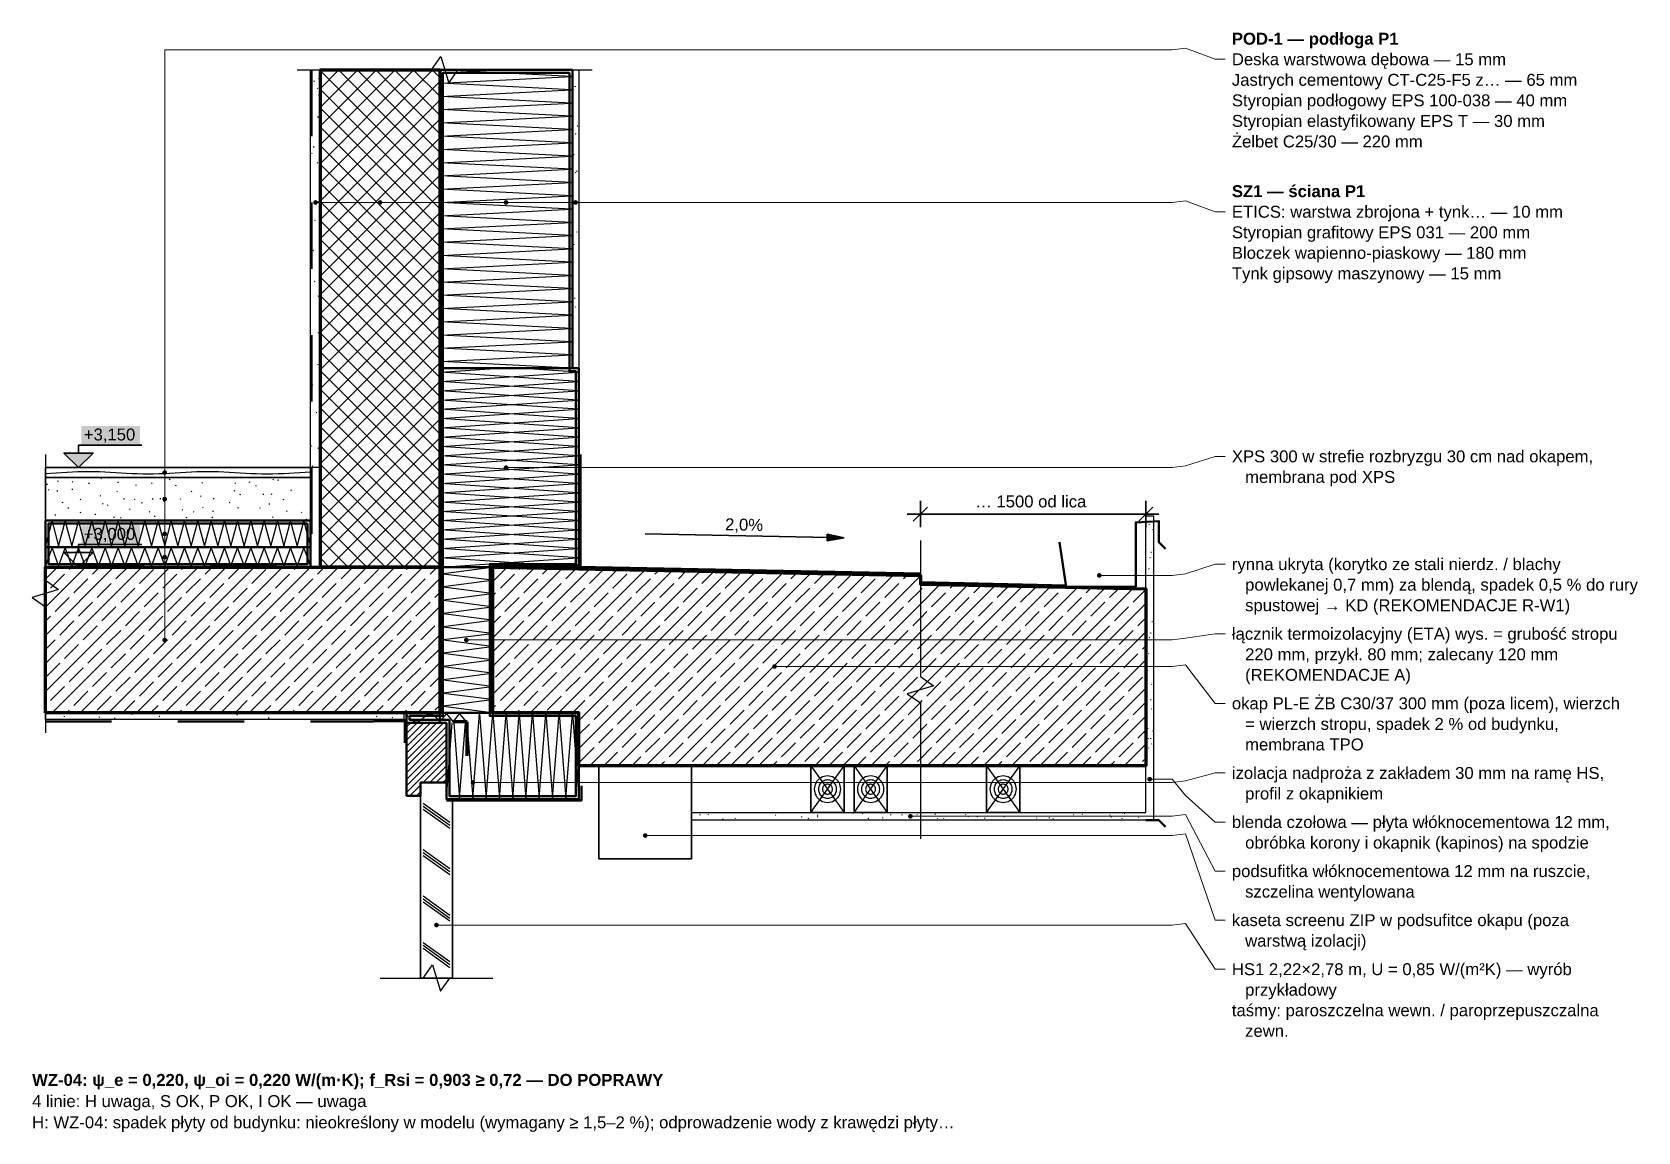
# Model space of a CAD drawing. Header units: metres. Extents: x 0 to 23.3, y -0.9 to 1.
# Drawn here: x 20.926 to 23.349, y -0.852 to 0.807 of the extents above.
import ezdxf

# ---------------------------------------------------------------- set-up
doc = ezdxf.new("R2010")
doc.units = ezdxf.units.M
doc.linetypes.add('KRESKOWA', pattern=[5.25, 4.2, -1.05])
doc.linetypes.add('KROPKOWA', pattern=[1.05, 0, -1.05])
for name, color, linetype, lineweight, true_color in [('A-DET-HYDRO', 5, 'Continuous', 50, 0x1565c0), ('A-DET-IZOL', 30, 'Continuous', 35, 0xef6c00), ('A-DET-SZCZEL', 1, 'KRESKOWA', 35, 0xd32f2f)]:
    doc.layers.add(name, color=color, linetype=linetype, lineweight=lineweight, true_color=true_color)
for name, color, linetype, lineweight in [('A-DET-OBROBKI', 7, 'Continuous', 35), ('A-DET-OPIS', 2, 'Continuous', 25), ('A-DET-PRZERWA', 8, 'Continuous', 25), ('A-DET-TASMA', 6, 'Continuous', 50), ('A-KRESKOWANIE', 8, 'Continuous', 18), ('A-MASKA', 7, 'Continuous', 18), ('A-OPISY', 2, 'Continuous', 25), ('A-RZEDNE', 1, 'Continuous', 25), ('A-SCIANY-IZOL', 4, 'Continuous', 35), ('A-SCIANY-KONSTR', 7, 'Continuous', 50), ('A-SCIANY-WYK', 8, 'Continuous', 18), ('A-SYMBOLE', 2, 'Continuous', 25), ('A-WARSTWY', 8, 'Continuous', 25), ('A-WIDOK', 7, 'Continuous', 25), ('A-WYMIARY', 1, 'Continuous', 25)]:
    doc.layers.add(name, color=color, linetype=linetype, lineweight=lineweight)
doc.styles.add('PL_ARIAL', font='arial.ttf')
doc.styles.add('PL_ARIAL_B', font='arialbd.ttf')

msp = doc.modelspace()

# ---------------------------------------------------------------- texts
at = {"layer": 'A-DET-OPIS', "style": 'PL_ARIAL_B'}
msp.add_text('WZ-04: ψ_e = 0,220, ψ_oi = 0,220 W/(m·K); f_Rsi = 0,903 ≥ 0,72 — DO POPRAWY', height=0.018, dxfattribs=at).set_placement((20.926, -0.7826))
at = {"layer": 'A-DET-OPIS', "true_color": 0xb7791f, "style": 'PL_ARIAL'}
for s, p in [('4 linie: H uwaga, S OK, P OK, I OK — uwaga', (20.926, -0.8146)), ('H: WZ-04: spadek płyty od budynku: nieokreślony w modelu (wymagany ≥ 1,5–2 %); odprowadzenie wody z krawędzi płyty…', (20.926, -0.8466))]:
    msp.add_text(s, height=0.018, dxfattribs=at).set_placement(p)
at = {"layer": 'A-OPISY'}
for s, style, p in [('POD-1 — podłoga P1', 'PL_ARIAL_B', (22.736, 0.788)), ('Deska warstwowa dębowa — 15 mm', 'PL_ARIAL', (22.736, 0.757)), ('Jastrych cementowy CT-C25-F5 z… — 65 mm', 'PL_ARIAL', (22.736, 0.726)), ('Styropian podłogowy EPS 100-038 — 40 mm', 'PL_ARIAL', (22.736, 0.695)), ('Styropian elastyfikowany EPS T — 30 mm', 'PL_ARIAL', (22.736, 0.664)), ('Żelbet C25/30 — 220 mm', 'PL_ARIAL', (22.736, 0.633)), ('SZ1 — ściana P1', 'PL_ARIAL_B', (22.736, 0.558)), ('ETICS: warstwa zbrojona + tynk… — 10 mm', 'PL_ARIAL', (22.736, 0.527)), ('Styropian grafitowy EPS 031 — 200 mm', 'PL_ARIAL', (22.736, 0.496)), ('Bloczek wapienno-piaskowy — 180 mm', 'PL_ARIAL', (22.736, 0.465)), ('Tynk gipsowy maszynowy — 15 mm', 'PL_ARIAL', (22.736, 0.434)), ('XPS 300 w strefie rozbryzgu 30 cm nad okapem,', 'PL_ARIAL', (22.736, 0.158)), ('membrana pod XPS', 'PL_ARIAL', (22.756, 0.127)), ('rynna ukryta (korytko ze stali nierdz. / blachy', 'PL_ARIAL', (22.736, -0.0046)), ('powlekanej 0,7 mm) za blendą, spadek 0,5 % do rury', 'PL_ARIAL', (22.756, -0.0356)), ('spustowej → KD (REKOMENDACJE R-W1)', 'PL_ARIAL', (22.756, -0.0666)), ('łącznik termoizolacyjny (ETA) wys. = grubość stropu', 'PL_ARIAL', (22.736, -0.1096)), ('220 mm, przykł. 80 mm; zalecany 120 mm', 'PL_ARIAL', (22.756, -0.1406)), ('(REKOMENDACJE A)', 'PL_ARIAL', (22.756, -0.1716)), ('okap PL-E ŻB C30/37 300 mm (poza licem), wierzch', 'PL_ARIAL', (22.736, -0.2146)), ('= wierzch stropu, spadek 2 % od budynku,', 'PL_ARIAL', (22.756, -0.2456)), ('membrana TPO', 'PL_ARIAL', (22.756, -0.2766)), ('izolacja nadproża z zakładem 30 mm na ramę HS,', 'PL_ARIAL', (22.736, -0.3196)), ('profil z okapnikiem', 'PL_ARIAL', (22.756, -0.3506)), ('blenda czołowa — płyta włóknocementowa 12 mm,', 'PL_ARIAL', (22.736, -0.3936)), ('obróbka korony i okapnik (kapinos) na spodzie', 'PL_ARIAL', (22.756, -0.4246)), ('podsufitka włóknocementowa 12 mm na ruszcie,', 'PL_ARIAL', (22.736, -0.4676)), ('szczelina wentylowana', 'PL_ARIAL', (22.756, -0.4986)), ('kaseta screenu ZIP w podsufitce okapu (poza', 'PL_ARIAL', (22.736, -0.5416)), ('warstwą izolacji)', 'PL_ARIAL', (22.756, -0.5726)), ('HS1 2,22×2,78 m, U = 0,85 W/(m²K) — wyrób', 'PL_ARIAL', (22.736, -0.6156)), ('przykładowy', 'PL_ARIAL', (22.756, -0.6466)), ('taśmy: paroszczelna wewn. / paroprzepuszczalna', 'PL_ARIAL', (22.736, -0.6776)), ('zewn.', 'PL_ARIAL', (22.756, -0.7086))]:
    msp.add_text(s, height=0.018, dxfattribs=dict(at, style=style)).set_placement(p)
at = {"layer": 'A-RZEDNE', "style": 'PL_ARIAL'}
for s, p in [('+3,150', (21.004, 0.191)), ('+3,000', (21.004, 0.041))]:
    msp.add_text(s, height=0.018, dxfattribs=at).set_placement(p)
at = {"layer": 'A-SYMBOLE', "style": 'PL_ARIAL'}
msp.add_text('2,0%', height=0.018, rotation=-1.1458, dxfattribs=at).set_placement((21.9713, 0.0556))
at = {"layer": 'A-WYMIARY', "style": 'PL_ARIAL'}
msp.add_text('… 1500 od lica', height=0.018, dxfattribs=at).set_placement((22.3487, 0.09))

# ---------------------------------------------------------------- hatches: boundary and pattern name
at = {"layer": 'A-MASKA', "true_color": 0xffffff}
for points in [[(21, 0.183), (21.0887, 0.183), (21.0887, 0.213), (21, 0.213)], [(21, 0.033), (21.0887, 0.033), (21.0887, 0.063), (21, 0.063)]]:
    msp.add_hatch(color=7, dxfattribs=at).paths.add_polyline_path(points)
at = {"layer": 'A-OPISY', "true_color": 0x000000}
for points in [[(21.357, 0.55), (21.3569, 0.5509), (21.3565, 0.5518), (21.356, 0.5525), (21.3552, 0.553), (21.3544, 0.5534), (21.3535, 0.5535), (21.3526, 0.5534), (21.3517, 0.553), (21.351, 0.5525), (21.3505, 0.5518), (21.3501, 0.5509), (21.35, 0.55), (21.3501, 0.5491), (21.3505, 0.5483), (21.351, 0.5475), (21.3517, 0.547), (21.3526, 0.5466), (21.3535, 0.5465), (21.3544, 0.5466), (21.3552, 0.547), (21.356, 0.5475), (21.3565, 0.5483), (21.3569, 0.5491)], [(21.4545, 0.55), (21.4544, 0.5509), (21.454, 0.5518), (21.4535, 0.5525), (21.4527, 0.553), (21.4519, 0.5534), (21.451, 0.5535), (21.4501, 0.5534), (21.4492, 0.553), (21.4485, 0.5525), (21.448, 0.5518), (21.4476, 0.5509), (21.4475, 0.55), (21.4476, 0.5491), (21.448, 0.5483), (21.4485, 0.5475), (21.4492, 0.547), (21.4501, 0.5466), (21.451, 0.5465), (21.4519, 0.5466), (21.4527, 0.547), (21.4535, 0.5475), (21.454, 0.5483), (21.4544, 0.5491)], [(21.6445, 0.55), (21.6444, 0.5509), (21.644, 0.5518), (21.6435, 0.5525), (21.6427, 0.553), (21.6419, 0.5534), (21.641, 0.5535), (21.6401, 0.5534), (21.6392, 0.553), (21.6385, 0.5525), (21.638, 0.5518), (21.6376, 0.5509), (21.6375, 0.55), (21.6376, 0.5491), (21.638, 0.5483), (21.6385, 0.5475), (21.6392, 0.547), (21.6401, 0.5466), (21.641, 0.5465), (21.6419, 0.5466), (21.6427, 0.547), (21.6435, 0.5475), (21.644, 0.5483), (21.6444, 0.5491)], [(21.7495, 0.55), (21.7494, 0.5509), (21.749, 0.5518), (21.7485, 0.5525), (21.7477, 0.553), (21.7469, 0.5534), (21.746, 0.5535), (21.7451, 0.5534), (21.7442, 0.553), (21.7435, 0.5525), (21.743, 0.5518), (21.7426, 0.5509), (21.7425, 0.55), (21.7426, 0.5491), (21.743, 0.5483), (21.7435, 0.5475), (21.7442, 0.547), (21.7451, 0.5466), (21.746, 0.5465), (21.7469, 0.5466), (21.7477, 0.547), (21.7485, 0.5475), (21.749, 0.5483), (21.7494, 0.5491)], [(21.1295, 0.1425), (21.1294, 0.1434), (21.129, 0.1443), (21.1285, 0.145), (21.1277, 0.1455), (21.1269, 0.1459), (21.126, 0.146), (21.1251, 0.1459), (21.1242, 0.1455), (21.1235, 0.145), (21.123, 0.1443), (21.1226, 0.1434), (21.1225, 0.1425), (21.1226, 0.1416), (21.123, 0.1408), (21.1235, 0.14), (21.1242, 0.1395), (21.1251, 0.1391), (21.126, 0.139), (21.1269, 0.1391), (21.1277, 0.1395), (21.1285, 0.14), (21.129, 0.1408), (21.1294, 0.1416)], [(21.6445, 0.15), (21.6444, 0.1509), (21.644, 0.1517), (21.6435, 0.1525), (21.6427, 0.153), (21.6419, 0.1534), (21.641, 0.1535), (21.6401, 0.1534), (21.6392, 0.153), (21.6385, 0.1525), (21.638, 0.1517), (21.6376, 0.1509), (21.6375, 0.15), (21.6376, 0.1491), (21.638, 0.1482), (21.6385, 0.1475), (21.6392, 0.147), (21.6401, 0.1466), (21.641, 0.1465), (21.6419, 0.1466), (21.6427, 0.147), (21.6435, 0.1475), (21.644, 0.1482), (21.6444, 0.1491)], [(21.1295, 0.1025), (21.1294, 0.1034), (21.129, 0.1043), (21.1285, 0.105), (21.1277, 0.1055), (21.1269, 0.1059), (21.126, 0.106), (21.1251, 0.1059), (21.1242, 0.1055), (21.1235, 0.105), (21.123, 0.1043), (21.1226, 0.1034), (21.1225, 0.1025), (21.1226, 0.1016), (21.123, 0.1008), (21.1235, 0.1), (21.1242, 0.0995), (21.1251, 0.0991), (21.126, 0.099), (21.1269, 0.0991), (21.1277, 0.0995), (21.1285, 0.1), (21.129, 0.1008), (21.1294, 0.1016)], [(21.1295, 0.05), (21.1294, 0.0509), (21.129, 0.0518), (21.1285, 0.0525), (21.1277, 0.053), (21.1269, 0.0534), (21.126, 0.0535), (21.1251, 0.0534), (21.1242, 0.053), (21.1235, 0.0525), (21.123, 0.0518), (21.1226, 0.0509), (21.1225, 0.05), (21.1226, 0.0491), (21.123, 0.0483), (21.1235, 0.0475), (21.1242, 0.047), (21.1251, 0.0466), (21.126, 0.0465), (21.1269, 0.0466), (21.1277, 0.047), (21.1285, 0.0475), (21.129, 0.0483), (21.1294, 0.0491)], [(21.1295, 0.015), (21.1294, 0.0159), (21.129, 0.0168), (21.1285, 0.0175), (21.1277, 0.018), (21.1269, 0.0184), (21.126, 0.0185), (21.1251, 0.0184), (21.1242, 0.018), (21.1235, 0.0175), (21.123, 0.0168), (21.1226, 0.0159), (21.1225, 0.015), (21.1226, 0.0141), (21.123, 0.0133), (21.1235, 0.0125), (21.1242, 0.012), (21.1251, 0.0116), (21.126, 0.0115), (21.1269, 0.0116), (21.1277, 0.012), (21.1285, 0.0125), (21.129, 0.0133), (21.1294, 0.0141)], [(22.5395, -0.0126), (22.5394, -0.0117), (22.539, -0.0108), (22.5385, -0.0101), (22.5377, -0.0096), (22.5369, -0.0092), (22.536, -0.0091), (22.5351, -0.0092), (22.5342, -0.0096), (22.5335, -0.0101), (22.533, -0.0108), (22.5326, -0.0117), (22.5325, -0.0126), (22.5326, -0.0135), (22.533, -0.0143), (22.5335, -0.0151), (22.5342, -0.0156), (22.5351, -0.016), (22.536, -0.0161), (22.5369, -0.016), (22.5377, -0.0156), (22.5385, -0.0151), (22.539, -0.0143), (22.5394, -0.0135)], [(21.1295, -0.11), (21.1294, -0.1091), (21.129, -0.1082), (21.1285, -0.1075), (21.1277, -0.107), (21.1269, -0.1066), (21.126, -0.1065), (21.1251, -0.1066), (21.1242, -0.107), (21.1235, -0.1075), (21.123, -0.1082), (21.1226, -0.1091), (21.1225, -0.11), (21.1226, -0.1109), (21.123, -0.1118), (21.1235, -0.1125), (21.1242, -0.113), (21.1251, -0.1134), (21.126, -0.1135), (21.1269, -0.1134), (21.1277, -0.113), (21.1285, -0.1125), (21.129, -0.1118), (21.1294, -0.1109)], [(21.5845, -0.11), (21.5844, -0.1091), (21.584, -0.1082), (21.5835, -0.1075), (21.5827, -0.107), (21.5819, -0.1066), (21.581, -0.1065), (21.5801, -0.1066), (21.5792, -0.107), (21.5785, -0.1075), (21.578, -0.1082), (21.5776, -0.1091), (21.5775, -0.11), (21.5776, -0.1109), (21.578, -0.1118), (21.5785, -0.1125), (21.5792, -0.113), (21.5801, -0.1134), (21.581, -0.1135), (21.5819, -0.1134), (21.5827, -0.113), (21.5835, -0.1125), (21.584, -0.1118), (21.5844, -0.1109)], [(22.0495, -0.15), (22.0494, -0.1491), (22.049, -0.1482), (22.0485, -0.1475), (22.0477, -0.147), (22.0469, -0.1466), (22.046, -0.1465), (22.0451, -0.1466), (22.0442, -0.147), (22.0435, -0.1475), (22.043, -0.1482), (22.0426, -0.1491), (22.0425, -0.15), (22.0426, -0.1509), (22.043, -0.1517), (22.0435, -0.1525), (22.0442, -0.153), (22.0451, -0.1534), (22.046, -0.1535), (22.0469, -0.1534), (22.0477, -0.153), (22.0485, -0.1525), (22.049, -0.1517), (22.0494, -0.1509)], [(21.5945, -0.325), (21.5944, -0.3241), (21.594, -0.3232), (21.5935, -0.3225), (21.5927, -0.322), (21.5919, -0.3216), (21.591, -0.3215), (21.5901, -0.3216), (21.5892, -0.322), (21.5885, -0.3225), (21.588, -0.3232), (21.5876, -0.3241), (21.5875, -0.325), (21.5876, -0.3259), (21.588, -0.3267), (21.5885, -0.3275), (21.5892, -0.328), (21.5901, -0.3284), (21.591, -0.3285), (21.5919, -0.3284), (21.5927, -0.328), (21.5935, -0.3275), (21.594, -0.3267), (21.5944, -0.3259)], [(22.6155, -0.32), (22.6154, -0.3191), (22.615, -0.3182), (22.6145, -0.3175), (22.6137, -0.317), (22.6129, -0.3166), (22.612, -0.3165), (22.6111, -0.3166), (22.6102, -0.317), (22.6095, -0.3175), (22.609, -0.3182), (22.6086, -0.3191), (22.6085, -0.32), (22.6086, -0.3209), (22.609, -0.3217), (22.6095, -0.3225), (22.6102, -0.323), (22.6111, -0.3234), (22.612, -0.3235), (22.6129, -0.3234), (22.6137, -0.323), (22.6145, -0.3225), (22.615, -0.3217), (22.6154, -0.3209)], [(22.2545, -0.376), (22.2544, -0.3751), (22.254, -0.3742), (22.2535, -0.3735), (22.2527, -0.373), (22.2519, -0.3726), (22.251, -0.3725), (22.2501, -0.3726), (22.2492, -0.373), (22.2485, -0.3735), (22.248, -0.3742), (22.2476, -0.3751), (22.2475, -0.376), (22.2476, -0.3769), (22.248, -0.3777), (22.2485, -0.3785), (22.2492, -0.379), (22.2501, -0.3794), (22.251, -0.3795), (22.2519, -0.3794), (22.2527, -0.379), (22.2535, -0.3785), (22.254, -0.3777), (22.2544, -0.3769)], [(21.8545, -0.405), (21.8544, -0.4041), (21.854, -0.4032), (21.8535, -0.4025), (21.8527, -0.402), (21.8519, -0.4016), (21.851, -0.4015), (21.8501, -0.4016), (21.8492, -0.402), (21.8485, -0.4025), (21.848, -0.4032), (21.8476, -0.4041), (21.8475, -0.405), (21.8476, -0.4059), (21.848, -0.4067), (21.8485, -0.4075), (21.8492, -0.408), (21.8501, -0.4084), (21.851, -0.4085), (21.8519, -0.4084), (21.8527, -0.408), (21.8535, -0.4075), (21.854, -0.4067), (21.8544, -0.4059)], [(21.5395, -0.54), (21.5394, -0.5391), (21.539, -0.5383), (21.5385, -0.5375), (21.5377, -0.537), (21.5369, -0.5366), (21.536, -0.5365), (21.5351, -0.5366), (21.5342, -0.537), (21.5335, -0.5375), (21.533, -0.5383), (21.5326, -0.5391), (21.5325, -0.54), (21.5326, -0.5409), (21.533, -0.5418), (21.5335, -0.5425), (21.5342, -0.543), (21.5351, -0.5434), (21.536, -0.5435), (21.5369, -0.5434), (21.5377, -0.543), (21.5385, -0.5425), (21.539, -0.5418), (21.5394, -0.5409)]]:
    msp.add_hatch(color=7, dxfattribs=at).paths.add_polyline_path(points)
at = {"layer": 'A-RZEDNE', "true_color": 0x000000}
msp.add_hatch(color=7, dxfattribs=at).paths.add_polyline_path([(20.996, 0.15), (21.018, 0.172), (20.974, 0.172)])
at = {"layer": 'A-SYMBOLE', "true_color": 0x000000}
msp.add_hatch(color=7, dxfattribs=at).paths.add_polyline_path([(22.151, 0.044), (22.1254, 0.0396), (22.1256, 0.0495)])

# ---------------------------------------------------------------- linework, layer by layer
at = {"layer": 'A-DET-HYDRO', "linetype": 'Continuous', "lineweight": 70, "ltscale": 0.01, "true_color": 0x1565c0, "flags": 128}
for points in [[(22.266, -0.0109), (21.621, 0.002), (21.753, 0.002), (21.753, 0.17)], [(22.486, -0.0286), (22.266, -0.0238)]]:
    msp.add_lwpolyline(points, dxfattribs=at)
at = {"layer": 'A-DET-IZOL', "lineweight": 50, "ltscale": 0.01, "true_color": 0xef6c00}
for points in [[(21.5555, -0.2305), (21.4955, -0.2305), (21.4955, -0.2245), (21.5455, -0.2245), (21.5455, 0.7455), (21.7365, 0.7455), (21.7365, 0.2955), (21.7465, 0.2955), (21.7465, 0.0045), (21.6165, 0.0045), (21.6165, -0.2245), (21.7465, -0.2245), (21.7465, -0.3455), (21.5555, -0.3455)], [(21.3415, 0.0655), (21.3415, 0.0045), (20.9505, 0.0045), (20.9505, 0.0655)]]:
    msp.add_lwpolyline(points, close=True, dxfattribs=at)
at = {"layer": 'A-DET-OBROBKI', "lineweight": 50, "ltscale": 0.01, "true_color": 0x000000}
for points in [[(22.476, 0.0374), (22.486, -0.0296), (22.591, -0.0296), (22.591, 0.0674), (22.626, 0.0694), (22.626, 0.0374), (22.636, 0.0274)], [(21.551, -0.352), (21.755, -0.352), (21.755, -0.33)], [(22.606, -0.382), (22.626, -0.382), (22.636, -0.392)]]:
    msp.add_lwpolyline(points, dxfattribs=at)
at = {"layer": 'A-DET-PRZERWA', "lineweight": 25, "ltscale": 0.01, "true_color": 0x000000}
for points in [[(21.326, 0.75), (21.5285, 0.75), (21.5425, 0.77), (21.5545, 0.73), (21.5685, 0.75), (21.771, 0.75)], [(20.946, 0.17), (20.946, -0.02), (20.966, -0.034), (20.926, -0.046), (20.946, -0.06), (20.946, -0.25)], [(22.266, 0.04), (22.266, -0.165), (22.286, -0.179), (22.246, -0.191), (22.266, -0.205), (22.266, -0.41)], [(22.266, 0.04), (22.266, -0.165), (22.286, -0.179), (22.246, -0.191), (22.266, -0.205), (22.266, -0.41)], [(21.451, -0.62), (21.516, -0.62), (21.53, -0.6), (21.542, -0.64), (21.556, -0.62), (21.621, -0.62)]]:
    msp.add_lwpolyline(points, dxfattribs=at)
at = {"layer": 'A-DET-SZCZEL', "linetype": 'KRESKOWA', "lineweight": 50, "ltscale": 0.01, "true_color": 0xd32f2f, "flags": 128}
for points in [[(21.3475, 0.75), (21.3475, 0.003), (20.946, 0.003)], [(20.946, -0.233), (21.441, -0.233)]]:
    msp.add_lwpolyline(points, dxfattribs=at)
at = {"layer": 'A-DET-TASMA', "linetype": 'Continuous', "lineweight": 100, "ltscale": 0.01, "true_color": 0x7b1fa2, "flags": 128}
msp.add_lwpolyline([(21.4895, -0.265), (21.4895, -0.232), (21.441, -0.232)], dxfattribs=at)
at = {"layer": 'A-DET-TASMA', "linetype": 'KROPKOWA', "lineweight": 100, "ltscale": 0.01, "true_color": 0x1565c0, "flags": 128}
msp.add_lwpolyline([(21.5825, -0.285), (21.5825, -0.2335), (21.561, -0.2335)], dxfattribs=at)
at = {"layer": 'A-KRESKOWANIE', "lineweight": 25, "ltscale": 0.01}
for points in [[(21.352, 0.7322), (21.3516, 0.7334)], [(21.3591, 0.7367), (21.3585, 0.7377)], [(21.361, 0.5807), (21.5303, 0.75)], [(21.361, 0.609), (21.502, 0.75)], [(21.361, 0.6373), (21.4737, 0.75)], [(21.361, 0.6655), (21.4455, 0.75)], [(21.361, 0.6938), (21.4172, 0.75)], [(21.361, 0.7221), (21.3889, 0.75)], [(21.541, 0.5687), (21.361, 0.7487)], [(21.361, 0.5524), (21.541, 0.7324)], [(21.541, 0.597), (21.388, 0.75)], [(21.541, 0.6252), (21.4162, 0.75)], [(21.541, 0.6535), (21.4445, 0.75)], [(21.541, 0.6818), (21.4728, 0.75)], [(21.541, 0.7101), (21.5011, 0.75)], [(21.541, 0.7384), (21.5294, 0.75)], [(21.7395, 0.3), (21.7395, 0.3), (21.5425, 0.31), (21.7395, 0.32), (21.5425, 0.33), (21.7395, 0.34), (21.5425, 0.35), (21.7395, 0.36), (21.5425, 0.37), (21.7395, 0.38), (21.5425, 0.39), (21.7395, 0.4), (21.5425, 0.41), (21.7395, 0.42), (21.5425, 0.43), (21.7395, 0.44), (21.5425, 0.45), (21.7395, 0.46), (21.5425, 0.47), (21.7395, 0.48), (21.5425, 0.49), (21.7395, 0.5), (21.5425, 0.51), (21.7395, 0.52), (21.5425, 0.53), (21.7395, 0.54), (21.5425, 0.55), (21.7395, 0.56), (21.5425, 0.57), (21.7395, 0.58), (21.5425, 0.59), (21.7395, 0.6), (21.5425, 0.61), (21.7395, 0.62), (21.5425, 0.63), (21.7395, 0.64), (21.5425, 0.65), (21.7395, 0.66), (21.5425, 0.67), (21.7395, 0.68), (21.5425, 0.69), (21.7395, 0.7), (21.5425, 0.71), (21.7395, 0.72), (21.5425, 0.73), (21.7395, 0.74), (21.5425, 0.75)], [(21.3569, 0.7212), (21.3564, 0.7223)], [(21.3588, 0.7116), (21.3591, 0.7128)], [(21.541, 0.5404), (21.361, 0.7204)], [(21.361, 0.5241), (21.541, 0.7041)], [(21.7454, 0.7245), (21.7457, 0.7257)], [(21.3576, 0.6784), (21.3574, 0.6796)], [(21.541, 0.5121), (21.361, 0.6921)], [(21.361, 0.4958), (21.541, 0.6758)], [(21.541, 0.4838), (21.361, 0.6638)], [(21.7481, 0.6657), (21.7493, 0.6657)], [(21.3513, 0.6334), (21.3501, 0.6335)], [(21.361, 0.4675), (21.541, 0.6475)], [(21.541, 0.4555), (21.361, 0.6355)], [(21.7469, 0.653), (21.7457, 0.6534)], [(21.3478, 0.6241), (21.3487, 0.6249)], [(21.3568, 0.6091), (21.3561, 0.6101)], [(21.361, 0.4393), (21.541, 0.6193)], [(21.541, 0.4273), (21.361, 0.6073)], [(21.7428, 0.6215), (21.7438, 0.6222)], [(21.361, 0.411), (21.541, 0.591)], [(21.7462, 0.5948), (21.7455, 0.5958)], [(21.7479, 0.5969), (21.7481, 0.598)], [(21.541, 0.399), (21.361, 0.579)], [(21.361, 0.3827), (21.541, 0.5627)], [(21.357, 0.551), (21.3581, 0.5516)], [(21.541, 0.3707), (21.361, 0.5507)], [(21.361, 0.3544), (21.541, 0.5344)], [(21.7464, 0.551), (21.7458, 0.552)], [(21.3526, 0.5226), (21.3532, 0.5236)], [(21.541, 0.3424), (21.361, 0.5224)], [(21.3476, 0.492), (21.3472, 0.4932)], [(21.361, 0.3261), (21.541, 0.5061)], [(21.541, 0.3141), (21.361, 0.4941)], [(21.7436, 0.4861), (21.7437, 0.4873)], [(21.7482, 0.5047), (21.748, 0.5059)], [(21.3498, 0.4777), (21.351, 0.478)], [(21.361, 0.2978), (21.541, 0.4778)], [(21.541, 0.2858), (21.361, 0.4658)], [(21.361, 0.2696), (21.541, 0.4496)], [(21.541, 0.2575), (21.361, 0.4375)], [(21.3519, 0.431), (21.3531, 0.4312)], [(21.361, 0.2413), (21.541, 0.4213)], [(21.3575, 0.4087), (21.3586, 0.4092)], [(21.541, 0.2293), (21.361, 0.4093)], [(21.361, 0.213), (21.541, 0.393)], [(21.745, 0.4051), (21.7447, 0.4062)], [(21.7465, 0.3914), (21.7459, 0.3925)], [(21.541, 0.201), (21.361, 0.381)], [(21.361, 0.1847), (21.541, 0.3647)], [(21.3583, 0.3527), (21.358, 0.3539)], [(21.541, 0.1727), (21.361, 0.3527)], [(21.361, 0.1564), (21.541, 0.3364)], [(21.541, 0.1444), (21.361, 0.3244)], [(21.3574, 0.3044), (21.3572, 0.3056)], [(21.361, 0.1281), (21.541, 0.3081)], [(21.541, 0.1161), (21.361, 0.2961)], [(21.7495, 0), (21.5425, 0.014), (21.7495, 0.028), (21.5425, 0.042), (21.7495, 0.056), (21.5425, 0.07), (21.7495, 0.084), (21.5425, 0.098), (21.7495, 0.112), (21.5425, 0.126), (21.7495, 0.14), (21.5425, 0.154), (21.7495, 0.168), (21.5425, 0.182), (21.7495, 0.196), (21.5425, 0.21), (21.7495, 0.224), (21.5425, 0.238), (21.7495, 0.252), (21.5425, 0.266), (21.7495, 0.28), (21.5425, 0.294), (21.6312, 0.3)], [(21.5425, 0), (21.5425, 0), (21.7495, 0.014), (21.5425, 0.028), (21.7495, 0.042), (21.5425, 0.056), (21.7495, 0.07), (21.5425, 0.084), (21.7495, 0.098), (21.5425, 0.112), (21.7495, 0.126), (21.5425, 0.14), (21.7495, 0.154), (21.5425, 0.168), (21.7495, 0.182), (21.5425, 0.196), (21.7495, 0.21), (21.5425, 0.224), (21.7495, 0.238), (21.5425, 0.252), (21.7495, 0.266), (21.5425, 0.28), (21.7495, 0.294), (21.6608, 0.3)], [(21.3477, 0.287), (21.3465, 0.287)], [(21.3489, 0.2743), (21.3497, 0.2752)], [(21.361, 0.0999), (21.541, 0.2799)], [(21.541, 0.0878), (21.361, 0.2678)], [(21.361, 0.0716), (21.541, 0.2516)], [(21.3553, 0.2326), (21.3546, 0.2336)], [(21.541, 0.0596), (21.361, 0.2396)], [(21.361, 0.0433), (21.541, 0.2233)], [(21.541, 0.0313), (21.361, 0.2113)], [(21.361, 0.015), (21.541, 0.195)], [(21.348, 0.1817), (21.3476, 0.1829)], [(21.3578, 0.1788), (21.3572, 0.1798)], [(21.541, 0.003), (21.361, 0.183)], [(21.3485, 0.1516), (21.3493, 0.1525)], [(21.5157, 0), (21.361, 0.1547)], [(21.3743, 0), (21.541, 0.1667)], [(20.946, 0.1413), (20.9542, 0.1418), (20.9623, 0.1423), (20.9705, 0.1428), (20.9787, 0.1433), (20.9868, 0.1437), (20.995, 0.144), (21.0031, 0.1442), (21.0113, 0.1443), (21.0195, 0.1442), (21.0276, 0.144), (21.0358, 0.1437), (21.044, 0.1432), (21.0521, 0.1427), (21.0603, 0.1422), (21.0684, 0.1417), (21.0766, 0.1413), (21.0848, 0.141), (21.0929, 0.1408), (21.1011, 0.1407), (21.1093, 0.1408), (21.1174, 0.141), (21.1256, 0.1413), (21.1338, 0.1418), (21.1419, 0.1422), (21.1501, 0.1428), (21.1582, 0.1432), (21.1664, 0.1437), (21.1746, 0.144), (21.1827, 0.1442), (21.1909, 0.1443), (21.1991, 0.1442), (21.2072, 0.144), (21.2154, 0.1437), (21.2235, 0.1433), (21.2317, 0.1428), (21.2399, 0.1423), (21.248, 0.1418), (21.2562, 0.1413), (21.2644, 0.141), (21.2725, 0.1408), (21.2807, 0.1407), (21.2889, 0.1408), (21.297, 0.141), (21.3052, 0.1413), (21.3133, 0.1417), (21.3215, 0.1422), (21.3297, 0.1427), (21.3378, 0.1432), (21.346, 0.1437)], [(20.9493, 0.1244), (20.9479, 0.1248)], [(20.965, 0.1293), (20.9654, 0.1307)], [(20.9862, 0.1281), (20.9874, 0.1289)], [(21.0125, 0.1257), (21.0117, 0.1269)], [(21.0313, 0.133), (21.03, 0.1335)], [(21.0549, 0.128), (21.0563, 0.1281)], [(21.0836, 0.1228), (21.0824, 0.1234)], [(21.1063, 0.1259), (21.107, 0.1272)], [(21.1342, 0.1317), (21.133, 0.1325)], [(21.1436, 0.1224), (21.1423, 0.123)], [(21.1819, 0.1267), (21.1831, 0.1274)], [(21.2327, 0.1262), (21.2317, 0.1272)], [(21.255, 0.1276), (21.2536, 0.1279)], [(21.2636, 0.1223), (21.2647, 0.1232)], [(21.2894, 0.1316), (21.2902, 0.1327)], [(21.2973, 0.1307), (21.2975, 0.1321)], [(21.4874, 0), (21.361, 0.1264)], [(21.4026, 0), (21.541, 0.1384)], [(20.9519, 0.1162), (20.9505, 0.1163)], [(20.9646, 0.114), (20.9635, 0.1148)], [(20.9726, 0.0967), (20.9715, 0.0976)], [(20.9869, 0.1166), (20.987, 0.118)], [(20.9986, 0.1016), (20.9996, 0.1026)], [(21.0298, 0.1068), (21.0285, 0.1073)], [(21.0543, 0.1138), (21.0547, 0.1151)], [(21.0647, 0.1018), (21.0646, 0.1032)], [(21.0804, 0.1018), (21.0816, 0.1023)], [(21.0914, 0.0966), (21.0918, 0.0979)], [(21.1084, 0.1021), (21.1073, 0.1031)], [(21.1187, 0.1033), (21.1201, 0.1036)], [(21.1254, 0.0984), (21.1256, 0.0998)], [(21.1499, 0.1023), (21.1505, 0.1035)], [(21.1671, 0.1134), (21.166, 0.1143)], [(21.1807, 0.1062), (21.1807, 0.1076)], [(21.2003, 0.1023), (21.2001, 0.1037)], [(21.2232, 0.097), (21.2242, 0.098)], [(21.2321, 0.1145), (21.2309, 0.1152)], [(21.2408, 0.1091), (21.2394, 0.1096)], [(21.2742, 0.1099), (21.2756, 0.1101)], [(21.2879, 0.1094), (21.2866, 0.1098)], [(21.3051, 0.1015), (21.3059, 0.1027)], [(21.3176, 0.1155), (21.3163, 0.116)], [(21.4591, 0), (21.361, 0.0981)], [(21.4309, 0), (21.541, 0.1101)], [(20.9611, 0.0779), (20.9615, 0.0792)], [(20.9814, 0.0889), (20.98, 0.089)], [(20.9991, 0.0817), (20.9994, 0.0831)], [(21.0218, 0.0787), (21.0215, 0.0801)], [(21.0323, 0.0949), (21.0334, 0.0959)], [(21.0395, 0.0936), (21.0409, 0.0937)], [(21.049, 0.0752), (21.0504, 0.0755)], [(21.0594, 0.074), (21.0604, 0.075)], [(21.0731, 0.0866), (21.074, 0.0877)], [(21.1038, 0.0829), (21.1027, 0.0838)], [(21.1113, 0.0758), (21.1111, 0.0771)], [(21.1535, 0.0856), (21.1525, 0.0865)], [(21.1598, 0.0741), (21.1586, 0.0749)], [(21.1706, 0.0828), (21.1693, 0.0833)], [(21.1843, 0.0893), (21.1834, 0.0904)], [(21.1984, 0.0744), (21.1978, 0.0757)], [(21.198, 0.0842), (21.1994, 0.0843)], [(21.2371, 0.089), (21.2372, 0.0904)], [(21.2704, 0.0883), (21.2699, 0.0896)], [(21.2842, 0.0946), (21.284, 0.096)], [(21.2898, 0.0746), (21.2888, 0.0756)], [(21.3108, 0.084), (21.3096, 0.0847)], [(21.333, 0.0817), (21.3323, 0.0829)], [(21.3398, 0.0716), (21.3401, 0.073)], [(21.4591, 0), (21.541, 0.0819)], [(20.946, 0.0315), (20.956, 0.0685), (20.966, 0.0315), (20.976, 0.0685), (20.986, 0.0315), (20.996, 0.0685), (21.006, 0.0315), (21.016, 0.0685), (21.026, 0.0315), (21.036, 0.0685), (21.046, 0.0315), (21.056, 0.0685), (21.066, 0.0315), (21.076, 0.0685), (21.086, 0.0315), (21.096, 0.0685), (21.106, 0.0315), (21.116, 0.0685), (21.126, 0.0315), (21.136, 0.0685), (21.146, 0.0315), (21.156, 0.0685), (21.166, 0.0315), (21.176, 0.0685), (21.186, 0.0315), (21.196, 0.0685), (21.206, 0.0315), (21.216, 0.0685), (21.226, 0.0315), (21.236, 0.0685), (21.246, 0.0315), (21.256, 0.0685), (21.266, 0.0315), (21.276, 0.0685), (21.286, 0.0315), (21.296, 0.0685), (21.306, 0.0315), (21.316, 0.0685), (21.326, 0.0315), (21.336, 0.0685), (21.346, 0.0315), (21.346, 0.0315)], [(21.4309, 0), (21.361, 0.0699)], [(21.4874, 0), (21.541, 0.0536)], [(22.6116, 0.0639), (22.6114, 0.0647)], [(22.6159, 0.056), (22.6162, 0.0568)], [(20.946, 0.0015), (20.956, 0.0285), (20.966, 0.0015), (20.976, 0.0285), (20.986, 0.0015), (20.996, 0.0285), (21.006, 0.0015), (21.016, 0.0285), (21.026, 0.0015), (21.036, 0.0285), (21.046, 0.0015), (21.056, 0.0285), (21.066, 0.0015), (21.076, 0.0285), (21.086, 0.0015), (21.096, 0.0285), (21.106, 0.0015), (21.116, 0.0285), (21.126, 0.0015), (21.136, 0.0285), (21.146, 0.0015), (21.156, 0.0285), (21.166, 0.0015), (21.176, 0.0285), (21.186, 0.0015), (21.196, 0.0285), (21.206, 0.0015), (21.216, 0.0285), (21.226, 0.0015), (21.236, 0.0285), (21.246, 0.0015), (21.256, 0.0285), (21.266, 0.0015), (21.276, 0.0285), (21.286, 0.0015), (21.296, 0.0285), (21.306, 0.0015), (21.316, 0.0285), (21.326, 0.0015), (21.336, 0.0285), (21.346, 0.0015), (21.346, 0.0015)], [(21.4026, 0), (21.361, 0.0416)], [(21.5157, 0), (21.541, 0.0253)], [(20.946, -0.1879), (21.1339, 0)], [(20.946, -0.1454), (21.0914, 0)], [(20.946, -0.103), (21.049, 0)], [(20.946, -0.0606), (21.0066, 0)], [(20.946, -0.0182), (20.9642, 0)], [(20.9563, -0.22), (21.1763, 0)], [(20.9818, -0.0035), (20.9854, 0)], [(20.9987, -0.22), (21.2187, 0)], [(21.0172, -0.0106), (21.0278, 0)], [(21.0411, -0.22), (21.2611, 0)], [(21.0525, -0.0177), (21.0702, 0)], [(21.0836, -0.22), (21.3036, 0)], [(21.126, -0.22), (21.346, 0)], [(21.1515, -0.0035), (21.1551, 0)], [(21.1684, -0.22), (21.3884, 0)], [(21.1869, -0.0106), (21.1975, 0)], [(21.2109, -0.22), (21.4309, 0)], [(21.2223, -0.0177), (21.2399, 0)], [(21.2533, -0.22), (21.4733, 0)], [(21.2957, -0.22), (21.5157, 0)], [(21.3212, -0.0035), (21.3248, 0)], [(21.3566, -0.0106), (21.3672, 0)], [(21.3743, 0), (21.361, 0.0133)], [(21.392, -0.0177), (21.4096, 0)], [(21.491, -0.0035), (21.4945, 0)], [(21.5263, -0.0106), (21.5369, 0)], [(21.6195, -0.22), (21.5425, -0.21), (21.6195, -0.2), (21.5425, -0.19), (21.6195, -0.18), (21.5425, -0.17), (21.6195, -0.16), (21.5425, -0.15), (21.6195, -0.14), (21.5425, -0.13), (21.6195, -0.12), (21.5425, -0.11), (21.6195, -0.1), (21.5425, -0.09), (21.6195, -0.08), (21.5425, -0.07), (21.6195, -0.06), (21.5425, -0.05), (21.6195, -0.04), (21.5425, -0.03), (21.6195, -0.02), (21.5425, -0.01), (21.6195, 0), (21.6195, 0)], [(22.613, 0.0135), (22.6129, 0.0143)], [(22.6137, 0.0225), (22.6145, 0.0226)], [(20.9536, -0.0318), (20.9748, -0.0106)], [(20.9889, -0.0389), (21.0101, -0.0177)], [(21.0879, -0.0247), (21.1091, -0.0035)], [(21.1233, -0.0318), (21.1445, -0.0106)], [(21.1586, -0.0389), (21.1798, -0.0177)], [(21.2576, -0.0247), (21.2788, -0.0035)], [(21.293, -0.0318), (21.3142, -0.0106)], [(21.3283, -0.0389), (21.3495, -0.0177)], [(21.3381, -0.22), (21.541, -0.0171)], [(21.4273, -0.0247), (21.4485, -0.0035)], [(21.4627, -0.0318), (21.4839, -0.0106)], [(21.498, -0.0389), (21.5192, -0.0177)], [(21.621, -0.022), (21.6426, -0.0004)], [(21.621, -0.0644), (21.6841, -0.0013)], [(21.621, -0.1068), (21.7257, -0.0021)], [(21.621, -0.1493), (21.7673, -0.0029)], [(21.621, -0.1917), (21.8089, -0.0038)], [(21.6324, -0.0318), (21.6536, -0.0106)], [(21.6351, -0.22), (21.8505, -0.0046)], [(21.6607, -0.0035), (21.6633, -0.0008)], [(21.6677, -0.0389), (21.6889, -0.0177)], [(21.6775, -0.22), (21.8921, -0.0054)], [(21.696, -0.0106), (21.7049, -0.0017)], [(21.72, -0.22), (21.9337, -0.0063)], [(21.7314, -0.0177), (21.7465, -0.0025)], [(21.751, -0.2314), (21.9753, -0.0071)], [(21.751, -0.2738), (22.0169, -0.0079)], [(21.7667, -0.0247), (21.7879, -0.0035)], [(21.7672, -0.3), (22.0585, -0.0087)], [(21.8021, -0.0318), (21.8233, -0.0106)], [(21.8097, -0.3), (22.1001, -0.0096)], [(21.8374, -0.0389), (21.8587, -0.0177)], [(21.8521, -0.3), (22.1417, -0.0104)], [(21.8657, -0.0106), (21.8713, -0.005)], [(21.8945, -0.3), (22.1833, -0.0112)], [(21.9011, -0.0177), (21.9129, -0.0058)], [(21.9364, -0.0247), (21.9545, -0.0067)], [(21.937, -0.3), (22.2249, -0.0121)], [(21.9718, -0.0318), (21.993, -0.0106)], [(21.9794, -0.3), (22.266, -0.0134)], [(22.0071, -0.0389), (22.0284, -0.0177)], [(22.0354, -0.0106), (22.0377, -0.0083)], [(22.0708, -0.0177), (22.0793, -0.0092)], [(22.1061, -0.0247), (22.1209, -0.01)], [(22.1415, -0.0318), (22.1625, -0.0108)], [(22.1768, -0.0389), (22.1981, -0.0177)], [(22.2405, -0.0177), (22.2457, -0.0125)], [(22.6109, -0.0028), (22.6115, -0.0022)], [(20.946, -0.0394), (20.9465, -0.0389)], [(20.9606, -0.0672), (20.9818, -0.046)], [(21.0243, -0.046), (21.0455, -0.0247)], [(21.0596, -0.053), (21.0808, -0.0318)], [(21.095, -0.0601), (21.1162, -0.0389)], [(21.1303, -0.0672), (21.1515, -0.046)], [(21.194, -0.046), (21.2152, -0.0247)], [(21.2293, -0.053), (21.2505, -0.0318)], [(21.2647, -0.0601), (21.2859, -0.0389)], [(21.3, -0.0672), (21.3212, -0.046)], [(21.3637, -0.046), (21.3849, -0.0247)], [(21.399, -0.053), (21.4202, -0.0318)], [(21.4344, -0.0601), (21.4556, -0.0389)], [(21.4697, -0.0672), (21.491, -0.046)], [(21.5334, -0.046), (21.541, -0.0383)], [(21.621, -0.0432), (21.6253, -0.0389)], [(21.6394, -0.0672), (21.6607, -0.046)], [(21.7031, -0.046), (21.7243, -0.0247)], [(21.7384, -0.053), (21.7597, -0.0318)], [(21.7738, -0.0601), (21.795, -0.0389)], [(21.8092, -0.0672), (21.8304, -0.046)], [(21.8728, -0.046), (21.894, -0.0247)], [(21.9081, -0.053), (21.9294, -0.0318)], [(21.9435, -0.0601), (21.9647, -0.0389)], [(21.9789, -0.0672), (22.0001, -0.046)], [(22.0425, -0.046), (22.0637, -0.0247)], [(22.0779, -0.053), (22.0991, -0.0318)], [(22.1132, -0.0601), (22.1344, -0.0389)], [(22.1486, -0.0672), (22.1698, -0.046)], [(22.2122, -0.046), (22.2334, -0.0247)], [(22.2476, -0.053), (22.266, -0.0346)], [(22.266, -0.0558), (22.2954, -0.0264)], [(22.266, -0.0982), (22.337, -0.0272)], [(22.266, -0.1407), (22.3786, -0.0281)], [(22.266, -0.1831), (22.4202, -0.0289)], [(22.266, -0.2255), (22.4618, -0.0297)], [(22.266, -0.2679), (22.5034, -0.0305)], [(22.266, -0.0346), (22.2688, -0.0318)], [(22.2764, -0.3), (22.545, -0.0314)], [(22.2829, -0.0601), (22.3041, -0.0389)], [(22.3112, -0.0318), (22.3162, -0.0268)], [(22.3183, -0.0672), (22.3395, -0.046)], [(22.3188, -0.3), (22.5866, -0.0322)], [(22.3466, -0.0389), (22.3578, -0.0276)], [(22.3819, -0.046), (22.3994, -0.0285)], [(22.4173, -0.053), (22.4385, -0.0318)], [(22.4526, -0.0601), (22.4738, -0.0389)], [(22.4809, -0.0318), (22.4826, -0.0301)], [(22.488, -0.0672), (22.5092, -0.046)], [(22.5163, -0.0389), (22.5242, -0.031)], [(22.5516, -0.046), (22.5658, -0.0318)], [(22.587, -0.053), (22.606, -0.034)], [(20.996, -0.0742), (21.0172, -0.053)], [(21.0313, -0.0813), (21.0525, -0.0601)], [(21.0667, -0.0884), (21.0879, -0.0672)], [(21.1657, -0.0742), (21.1869, -0.053)], [(21.201, -0.0813), (21.2223, -0.0601)], [(21.2364, -0.0884), (21.2576, -0.0672)], [(21.3354, -0.0742), (21.3566, -0.053)], [(21.3707, -0.0813), (21.392, -0.0601)], [(21.3806, -0.22), (21.541, -0.0596)], [(21.4061, -0.0884), (21.4273, -0.0672)], [(21.5051, -0.0742), (21.5263, -0.053)], [(21.6748, -0.0742), (21.696, -0.053)], [(21.7102, -0.0813), (21.7314, -0.0601)], [(21.7455, -0.0884), (21.7667, -0.0672)], [(21.8445, -0.0742), (21.8657, -0.053)], [(21.8799, -0.0813), (21.9011, -0.0601)], [(21.9152, -0.0884), (21.9364, -0.0672)], [(22.0142, -0.0742), (22.0354, -0.053)], [(22.0218, -0.3), (22.266, -0.0558)], [(22.0496, -0.0813), (22.0708, -0.0601)], [(22.0849, -0.0884), (22.1061, -0.0672)], [(22.1839, -0.0742), (22.2051, -0.053)], [(22.2193, -0.0813), (22.2405, -0.0601)], [(22.266, -0.077), (22.2758, -0.0672)], [(22.3536, -0.0742), (22.3748, -0.053)], [(22.3612, -0.3), (22.606, -0.0552)], [(22.389, -0.0813), (22.4102, -0.0601)], [(22.4243, -0.0884), (22.4455, -0.0672)], [(22.5233, -0.0742), (22.5445, -0.053)], [(22.5587, -0.0813), (22.5799, -0.0601)], [(22.6075, -0.0702), (22.6069, -0.0698)], [(20.946, -0.0818), (20.9536, -0.0742)], [(20.9677, -0.1025), (20.9889, -0.0813)], [(21.0031, -0.1096), (21.0243, -0.0884)], [(21.0384, -0.1167), (21.0596, -0.0955)], [(21.102, -0.0955), (21.1233, -0.0742)], [(21.1374, -0.1025), (21.1586, -0.0813)], [(21.1728, -0.1096), (21.194, -0.0884)], [(21.2081, -0.1167), (21.2293, -0.0955)], [(21.2718, -0.0955), (21.293, -0.0742)], [(21.3071, -0.1025), (21.3283, -0.0813)], [(21.3425, -0.1096), (21.3637, -0.0884)], [(21.3778, -0.1167), (21.399, -0.0955)], [(21.4415, -0.0955), (21.4627, -0.0742)], [(21.4768, -0.1025), (21.498, -0.0813)], [(21.5122, -0.1096), (21.5334, -0.0884)], [(21.5405, -0.0813), (21.541, -0.0808)], [(21.621, -0.0856), (21.6324, -0.0742)], [(21.6465, -0.1025), (21.6677, -0.0813)], [(21.6819, -0.1096), (21.7031, -0.0884)], [(21.7172, -0.1167), (21.7384, -0.0955)], [(21.7809, -0.0955), (21.8021, -0.0742)], [(21.8162, -0.1025), (21.8374, -0.0813)], [(21.8516, -0.1096), (21.8728, -0.0884)], [(21.8869, -0.1167), (21.9081, -0.0955)], [(21.9506, -0.0955), (21.9718, -0.0742)], [(21.9859, -0.1025), (22.0071, -0.0813)], [(22.0213, -0.1096), (22.0425, -0.0884)], [(22.0566, -0.1167), (22.0779, -0.0955)], [(22.1203, -0.0955), (22.1415, -0.0742)], [(22.1556, -0.1025), (22.1768, -0.0813)], [(22.191, -0.1096), (22.2122, -0.0884)], [(22.2263, -0.1167), (22.2476, -0.0955)], [(22.2546, -0.0884), (22.266, -0.077)], [(22.29, -0.0955), (22.3112, -0.0742)], [(22.3253, -0.1025), (22.3466, -0.0813)], [(22.3607, -0.1096), (22.3819, -0.0884)], [(22.3961, -0.1167), (22.4173, -0.0955)], [(22.4597, -0.0955), (22.4809, -0.0742)], [(22.495, -0.1025), (22.5163, -0.0813)], [(22.5304, -0.1096), (22.5516, -0.0884)], [(22.5658, -0.1167), (22.587, -0.0955)], [(22.594, -0.0884), (22.606, -0.0764)], [(22.6154, -0.0822), (22.6161, -0.0819)], [(20.946, -0.1242), (20.9606, -0.1096)], [(20.9748, -0.1379), (20.996, -0.1167)], [(21.0738, -0.1237), (21.095, -0.1025)], [(21.1091, -0.1308), (21.1303, -0.1096)], [(21.1445, -0.1379), (21.1657, -0.1167)], [(21.2435, -0.1237), (21.2647, -0.1025)], [(21.2788, -0.1308), (21.3, -0.1096)], [(21.3142, -0.1379), (21.3354, -0.1167)], [(21.4132, -0.1237), (21.4344, -0.1025)], [(21.423, -0.22), (21.541, -0.102)], [(21.4485, -0.1308), (21.4697, -0.1096)], [(21.4839, -0.1379), (21.5051, -0.1167)], [(21.621, -0.1281), (21.6394, -0.1096)], [(21.6536, -0.1379), (21.6748, -0.1167)], [(21.7526, -0.1237), (21.7738, -0.1025)], [(21.7879, -0.1308), (21.8092, -0.1096)], [(21.8233, -0.1379), (21.8445, -0.1167)], [(21.9223, -0.1237), (21.9435, -0.1025)], [(21.9576, -0.1308), (21.9789, -0.1096)], [(21.993, -0.1379), (22.0142, -0.1167)], [(22.0642, -0.3), (22.266, -0.0982)], [(22.092, -0.1237), (22.1132, -0.1025)], [(22.1274, -0.1308), (22.1486, -0.1096)], [(22.1627, -0.1379), (22.1839, -0.1167)], [(22.2617, -0.1237), (22.266, -0.1194)], [(22.266, -0.1194), (22.2829, -0.1025)], [(22.2971, -0.1308), (22.3183, -0.1096)], [(22.3324, -0.1379), (22.3536, -0.1167)], [(22.4036, -0.3), (22.606, -0.0976)], [(22.4314, -0.1237), (22.4526, -0.1025)], [(22.4668, -0.1308), (22.488, -0.1096)], [(22.5021, -0.1379), (22.5233, -0.1167)], [(22.6011, -0.1237), (22.606, -0.1189)], [(22.6114, -0.1062), (22.612, -0.1057)], [(22.6134, -0.0994), (22.614, -0.099)], [(20.9465, -0.1662), (20.9677, -0.145)], [(21.0101, -0.145), (21.0313, -0.1237)], [(21.0455, -0.152), (21.0667, -0.1308)], [(21.0808, -0.1591), (21.102, -0.1379)], [(21.1162, -0.1662), (21.1374, -0.145)], [(21.1798, -0.145), (21.201, -0.1237)], [(21.2152, -0.152), (21.2364, -0.1308)], [(21.2505, -0.1591), (21.2718, -0.1379)], [(21.2859, -0.1662), (21.3071, -0.145)], [(21.3495, -0.145), (21.3707, -0.1237)], [(21.3849, -0.152), (21.4061, -0.1308)], [(21.4202, -0.1591), (21.4415, -0.1379)], [(21.4556, -0.1662), (21.4768, -0.145)], [(21.4654, -0.22), (21.541, -0.1444)], [(21.5192, -0.145), (21.5405, -0.1237)], [(21.6253, -0.1662), (21.6465, -0.145)], [(21.6889, -0.145), (21.7102, -0.1237)], [(21.7243, -0.152), (21.7455, -0.1308)], [(21.7597, -0.1591), (21.7809, -0.1379)], [(21.795, -0.1662), (21.8162, -0.145)], [(21.8587, -0.145), (21.8799, -0.1237)], [(21.894, -0.152), (21.9152, -0.1308)], [(21.9294, -0.1591), (21.9506, -0.1379)], [(21.9647, -0.1662), (21.9859, -0.145)], [(22.0284, -0.145), (22.0496, -0.1237)], [(22.0637, -0.152), (22.0849, -0.1308)], [(22.0991, -0.1591), (22.1203, -0.1379)], [(22.1067, -0.3), (22.266, -0.1407)], [(22.1344, -0.1662), (22.1556, -0.145)], [(22.1981, -0.145), (22.2193, -0.1237)], [(22.2334, -0.152), (22.2546, -0.1308)], [(22.2688, -0.1591), (22.29, -0.1379)], [(22.3041, -0.1662), (22.3253, -0.145)], [(22.3678, -0.145), (22.389, -0.1237)], [(22.4031, -0.152), (22.4243, -0.1308)], [(22.4385, -0.1591), (22.4597, -0.1379)], [(22.4461, -0.3), (22.606, -0.1401)], [(22.4738, -0.1662), (22.495, -0.145)], [(22.5375, -0.145), (22.5587, -0.1237)], [(22.5728, -0.152), (22.594, -0.1308)], [(22.6104, -0.1308), (22.6108, -0.1302)], [(20.9818, -0.1732), (21.0031, -0.152)], [(21.0172, -0.1803), (21.0384, -0.1591)], [(21.0525, -0.1874), (21.0738, -0.1662)], [(21.1515, -0.1732), (21.1728, -0.152)], [(21.1869, -0.1803), (21.2081, -0.1591)], [(21.2223, -0.1874), (21.2435, -0.1662)], [(21.3212, -0.1732), (21.3425, -0.152)], [(21.3566, -0.1803), (21.3778, -0.1591)], [(21.392, -0.1874), (21.4132, -0.1662)], [(21.491, -0.1732), (21.5122, -0.152)], [(21.5263, -0.1803), (21.541, -0.1656)], [(21.6607, -0.1732), (21.6819, -0.152)], [(21.696, -0.1803), (21.7172, -0.1591)], [(21.7314, -0.1874), (21.7526, -0.1662)], [(21.8304, -0.1732), (21.8516, -0.152)], [(21.8657, -0.1803), (21.8869, -0.1591)], [(21.9011, -0.1874), (21.9223, -0.1662)], [(22.0001, -0.1732), (22.0213, -0.152)], [(22.0354, -0.1803), (22.0566, -0.1591)], [(22.0708, -0.1874), (22.092, -0.1662)], [(22.1698, -0.1732), (22.191, -0.152)], [(22.2051, -0.1803), (22.2263, -0.1591)], [(22.2405, -0.1874), (22.2617, -0.1662)], [(22.3395, -0.1732), (22.3607, -0.152)], [(22.3748, -0.1803), (22.3961, -0.1591)], [(22.4102, -0.1874), (22.4314, -0.1662)], [(22.5092, -0.1732), (22.5304, -0.152)], [(22.5445, -0.1803), (22.5658, -0.1591)], [(22.5799, -0.1874), (22.6011, -0.1662)], [(22.6085, -0.1693), (22.608, -0.1686)], [(22.6093, -0.1568), (22.6087, -0.1562)], [(20.9536, -0.2015), (20.9748, -0.1803)], [(20.9889, -0.2086), (21.0101, -0.1874)], [(21.0879, -0.1945), (21.1091, -0.1732)], [(21.1233, -0.2015), (21.1445, -0.1803)], [(21.1586, -0.2086), (21.1798, -0.1874)], [(21.2576, -0.1945), (21.2788, -0.1732)], [(21.293, -0.2015), (21.3142, -0.1803)], [(21.3283, -0.2086), (21.3495, -0.1874)], [(21.4273, -0.1945), (21.4485, -0.1732)], [(21.4627, -0.2015), (21.4839, -0.1803)], [(21.498, -0.2086), (21.5192, -0.1874)], [(21.5078, -0.22), (21.541, -0.1868)], [(21.6324, -0.2015), (21.6536, -0.1803)], [(21.6677, -0.2086), (21.6889, -0.1874)], [(21.7667, -0.1945), (21.7879, -0.1732)], [(21.8021, -0.2015), (21.8233, -0.1803)], [(21.8374, -0.2086), (21.8587, -0.1874)], [(21.9364, -0.1945), (21.9576, -0.1732)], [(21.9718, -0.2015), (21.993, -0.1803)], [(22.0071, -0.2086), (22.0284, -0.1874)], [(22.1061, -0.1945), (22.1274, -0.1732)], [(22.1415, -0.2015), (22.1627, -0.1803)], [(22.1491, -0.3), (22.266, -0.1831)], [(22.1768, -0.2086), (22.1981, -0.1874)], [(22.2758, -0.1945), (22.2971, -0.1732)], [(22.3112, -0.2015), (22.3324, -0.1803)], [(22.3466, -0.2086), (22.3678, -0.1874)], [(22.4455, -0.1945), (22.4668, -0.1732)], [(22.4809, -0.2015), (22.5021, -0.1803)], [(22.4885, -0.3), (22.606, -0.1825)], [(22.5163, -0.2086), (22.5375, -0.1874)], [(22.6147, -0.1771), (22.6151, -0.1764)], [(20.946, -0.2091), (20.9465, -0.2086)], [(20.9775, -0.22), (20.9818, -0.2157)], [(21.0243, -0.2157), (21.0455, -0.1945)], [(21.0624, -0.22), (21.0808, -0.2015)], [(21.1048, -0.22), (21.1162, -0.2086)], [(21.1472, -0.22), (21.1515, -0.2157)], [(21.194, -0.2157), (21.2152, -0.1945)], [(21.2321, -0.22), (21.2505, -0.2015)], [(21.2745, -0.22), (21.2859, -0.2086)], [(21.3169, -0.22), (21.3212, -0.2157)], [(21.3637, -0.2157), (21.3849, -0.1945)], [(21.4018, -0.22), (21.4202, -0.2015)], [(21.4442, -0.22), (21.4556, -0.2086)], [(21.4866, -0.22), (21.491, -0.2157)], [(21.5334, -0.2157), (21.541, -0.2081)], [(21.621, -0.2129), (21.6253, -0.2086)], [(21.6563, -0.22), (21.6607, -0.2157)], [(21.7031, -0.2157), (21.7243, -0.1945)], [(21.7412, -0.22), (21.7597, -0.2015)], [(21.7738, -0.2298), (21.795, -0.2086)], [(21.8092, -0.2369), (21.8304, -0.2157)], [(21.8728, -0.2157), (21.894, -0.1945)], [(21.9081, -0.2227), (21.9294, -0.2015)], [(21.9435, -0.2298), (21.9647, -0.2086)], [(21.9789, -0.2369), (22.0001, -0.2157)], [(22.0425, -0.2157), (22.0637, -0.1945)], [(22.0779, -0.2227), (22.0991, -0.2015)], [(22.1132, -0.2298), (22.1344, -0.2086)], [(22.1486, -0.2369), (22.1698, -0.2157)], [(22.2122, -0.2157), (22.2334, -0.1945)], [(22.2476, -0.2227), (22.266, -0.2043)], [(22.266, -0.2043), (22.2688, -0.2015)], [(22.2829, -0.2298), (22.3041, -0.2086)], [(22.3183, -0.2369), (22.3395, -0.2157)], [(22.3819, -0.2157), (22.4031, -0.1945)], [(22.4173, -0.2227), (22.4385, -0.2015)], [(22.4526, -0.2298), (22.4738, -0.2086)], [(22.488, -0.2369), (22.5092, -0.2157)], [(22.5516, -0.2157), (22.5728, -0.1945)], [(22.587, -0.2227), (22.606, -0.2037)], [(22.6132, -0.1998), (22.614, -0.1996)], [(22.6153, -0.2146), (22.6146, -0.2142)], [(20.9747, -0.2258), (20.9751, -0.2247)], [(21.0271, -0.2263), (21.0282, -0.2257)], [(21.0509, -0.2285), (21.0508, -0.2273)], [(21.0762, -0.2224), (21.0768, -0.2214)], [(21.1187, -0.2256), (21.1176, -0.2253)], [(21.2356, -0.2232), (21.2346, -0.2225)], [(21.283, -0.2282), (21.283, -0.227)], [(21.4455, -0.2252), (21.4467, -0.225)], [(21.4691, -0.2271), (21.4701, -0.2264)], [(21.491, -0.2233), (21.4932, -0.2249), (21.4953, -0.2269), (21.4975, -0.2289), (21.4997, -0.2308), (21.5019, -0.2323), (21.504, -0.2332), (21.5062, -0.2335), (21.5084, -0.2331), (21.5106, -0.232), (21.5127, -0.2304), (21.5149, -0.2285), (21.5171, -0.2265), (21.5193, -0.2246), (21.5214, -0.223), (21.5236, -0.2219), (21.5258, -0.2215), (21.528, -0.2218), (21.5301, -0.2227), (21.5323, -0.2242), (21.5345, -0.2261), (21.5367, -0.2281), (21.5388, -0.2301), (21.541, -0.2317)], [(21.491, -0.2906), (21.5466, -0.235)], [(21.491, -0.2807), (21.5367, -0.235)], [(21.491, -0.2708), (21.5268, -0.235)], [(21.491, -0.2609), (21.5169, -0.235)], [(21.491, -0.251), (21.507, -0.235)], [(21.491, -0.2411), (21.4971, -0.235)], [(21.491, -0.3005), (21.551, -0.2405)], [(21.541, -0.2335), (21.551, -0.2215), (21.561, -0.2335), (21.571, -0.2215), (21.581, -0.2335), (21.582, -0.2323)], [(21.551, -0.3485), (21.551, -0.3485), (21.5599, -0.235)], [(21.5621, -0.235), (21.571, -0.3485), (21.5799, -0.235)], [(21.582, -0.2342), (21.591, -0.3485), (21.601, -0.2215), (21.611, -0.3485), (21.621, -0.2215), (21.631, -0.3485), (21.641, -0.2215), (21.651, -0.3485), (21.661, -0.2215), (21.671, -0.3485), (21.681, -0.2215), (21.691, -0.3485), (21.701, -0.2215), (21.711, -0.3485), (21.721, -0.2215), (21.731, -0.3485), (21.741, -0.2215), (21.751, -0.3485)], [(21.751, -0.2526), (21.7667, -0.2369)], [(21.8445, -0.244), (21.8657, -0.2227)], [(21.8799, -0.251), (21.9011, -0.2298)], [(21.9152, -0.2581), (21.9364, -0.2369)], [(22.0142, -0.244), (22.0354, -0.2227)], [(22.0496, -0.251), (22.0708, -0.2298)], [(22.0849, -0.2581), (22.1061, -0.2369)], [(22.1839, -0.244), (22.2051, -0.2227)], [(22.1915, -0.3), (22.266, -0.2255)], [(22.2193, -0.251), (22.2405, -0.2298)], [(22.266, -0.2467), (22.2758, -0.2369)], [(22.3536, -0.244), (22.3748, -0.2227)], [(22.389, -0.251), (22.4102, -0.2298)], [(22.4243, -0.2581), (22.4455, -0.2369)], [(22.5233, -0.244), (22.5445, -0.2227)], [(22.5309, -0.3), (22.606, -0.2249)], [(22.5587, -0.251), (22.5799, -0.2298)], [(21.491, -0.3104), (21.551, -0.2504)], [(21.491, -0.3203), (21.551, -0.2603)], [(21.7809, -0.2652), (21.8021, -0.244)], [(21.8162, -0.2722), (21.8374, -0.251)], [(21.8516, -0.2793), (21.8728, -0.2581)], [(21.8869, -0.2864), (21.9081, -0.2652)], [(21.9506, -0.2652), (21.9718, -0.244)], [(21.9859, -0.2722), (22.0071, -0.251)], [(22.0213, -0.2793), (22.0425, -0.2581)], [(22.0566, -0.2864), (22.0779, -0.2652)], [(22.1203, -0.2652), (22.1415, -0.244)], [(22.1556, -0.2722), (22.1768, -0.251)], [(22.191, -0.2793), (22.2122, -0.2581)], [(22.2263, -0.2864), (22.2476, -0.2652)], [(22.2546, -0.2581), (22.266, -0.2467)], [(22.29, -0.2652), (22.3112, -0.244)], [(22.3253, -0.2722), (22.3466, -0.251)], [(22.3607, -0.2793), (22.3819, -0.2581)], [(22.3961, -0.2864), (22.4173, -0.2652)], [(22.4597, -0.2652), (22.4809, -0.244)], [(22.495, -0.2722), (22.5163, -0.251)], [(22.5304, -0.2793), (22.5516, -0.2581)], [(22.5658, -0.2864), (22.587, -0.2652)], [(22.594, -0.2581), (22.606, -0.2461)], [(22.6096, -0.2441), (22.6098, -0.2434)], [(22.6098, -0.2591), (22.61, -0.2583)], [(22.6137, -0.2591), (22.6135, -0.2583)], [(22.6165, -0.2477), (22.6168, -0.247)], [(21.491, -0.3302), (21.551, -0.2702)], [(21.491, -0.3401), (21.551, -0.2801)], [(21.516, -0.325), (21.551, -0.29)], [(21.7526, -0.2934), (21.7738, -0.2722)], [(21.7885, -0.3), (21.8092, -0.2793)], [(21.8309, -0.3), (21.8445, -0.2864)], [(21.9223, -0.2934), (21.9435, -0.2722)], [(21.9582, -0.3), (21.9789, -0.2793)], [(22.0006, -0.3), (22.0142, -0.2864)], [(22.092, -0.2934), (22.1132, -0.2722)], [(22.1279, -0.3), (22.1486, -0.2793)], [(22.1703, -0.3), (22.1839, -0.2864)], [(22.2339, -0.3), (22.266, -0.2679)], [(22.2617, -0.2934), (22.266, -0.2892)], [(22.266, -0.2892), (22.2829, -0.2722)], [(22.2976, -0.3), (22.3183, -0.2793)], [(22.34, -0.3), (22.3536, -0.2864)], [(22.4314, -0.2934), (22.4526, -0.2722)], [(22.4673, -0.3), (22.488, -0.2793)], [(22.5097, -0.3), (22.5233, -0.2864)], [(22.5733, -0.3), (22.606, -0.2674)], [(22.6011, -0.2934), (22.606, -0.2886)], [(22.6104, -0.2732), (22.6108, -0.2725)], [(22.6145, -0.2671), (22.6151, -0.2666)], [(21.5259, -0.325), (21.551, -0.2999)], [(21.5358, -0.325), (21.551, -0.3098)], [(21.8733, -0.3), (21.8799, -0.2934)], [(22.043, -0.3), (22.0496, -0.2934)], [(22.101, -0.3), (22.126, -0.335)], [(22.126, -0.335), (22.151, -0.3)], [(22.166, -0.3), (22.191, -0.335)], [(22.191, -0.335), (22.216, -0.3)], [(22.2127, -0.3), (22.2193, -0.2934)], [(22.366, -0.3), (22.391, -0.335)], [(22.3824, -0.3), (22.389, -0.2934)], [(22.391, -0.335), (22.416, -0.3)], [(22.5521, -0.3), (22.5587, -0.2934)], [(21.496, -0.345), (21.512, -0.329)], [(21.5059, -0.345), (21.512, -0.3389)], [(21.5457, -0.325), (21.551, -0.3197)], [(22.101, -0.37), (22.126, -0.335)], [(22.146, -0.335), (22.1458, -0.3324), (22.1453, -0.3298), (22.1445, -0.3273), (22.1433, -0.325), (22.1419, -0.3228), (22.1401, -0.3209), (22.1382, -0.3191), (22.136, -0.3177), (22.1337, -0.3165), (22.1312, -0.3157), (22.1286, -0.3152), (22.126, -0.315), (22.1234, -0.3152), (22.1208, -0.3157), (22.1183, -0.3165), (22.116, -0.3177), (22.1138, -0.3191), (22.1119, -0.3209), (22.1101, -0.3228), (22.1087, -0.325), (22.1075, -0.3273), (22.1067, -0.3298), (22.1062, -0.3324), (22.106, -0.335), (22.1062, -0.3376), (22.1067, -0.3402), (22.1075, -0.3427), (22.1087, -0.345), (22.1101, -0.3472), (22.1119, -0.3491), (22.1138, -0.3509), (22.116, -0.3523), (22.1183, -0.3535), (22.1208, -0.3543), (22.1234, -0.3548), (22.126, -0.355), (22.1286, -0.3548), (22.1312, -0.3543), (22.1337, -0.3535), (22.136, -0.3523), (22.1382, -0.3509), (22.1401, -0.3491), (22.1419, -0.3472), (22.1433, -0.345), (22.1445, -0.3427), (22.1453, -0.3402), (22.1458, -0.3376), (22.146, -0.335)], [(22.1397, -0.335), (22.1396, -0.3332), (22.1393, -0.3314), (22.1387, -0.3297), (22.1379, -0.3281), (22.1369, -0.3266), (22.1357, -0.3253), (22.1344, -0.3241), (22.1329, -0.3231), (22.1313, -0.3223), (22.1296, -0.3217), (22.1278, -0.3214), (22.126, -0.3212), (22.1242, -0.3214), (22.1224, -0.3217), (22.1207, -0.3223), (22.1191, -0.3231), (22.1176, -0.3241), (22.1163, -0.3253), (22.1151, -0.3266), (22.1141, -0.3281), (22.1133, -0.3297), (22.1127, -0.3314), (22.1124, -0.3332), (22.1122, -0.335), (22.1124, -0.3368), (22.1127, -0.3386), (22.1133, -0.3403), (22.1141, -0.3419), (22.1151, -0.3434), (22.1163, -0.3447), (22.1176, -0.3459), (22.1191, -0.3469), (22.1207, -0.3477), (22.1224, -0.3483), (22.1242, -0.3486), (22.126, -0.3487), (22.1278, -0.3486), (22.1296, -0.3483), (22.1313, -0.3477), (22.1329, -0.3469), (22.1344, -0.3459), (22.1357, -0.3447), (22.1369, -0.3434), (22.1379, -0.3419), (22.1387, -0.3403), (22.1393, -0.3386), (22.1396, -0.3368), (22.1397, -0.335)], [(22.1335, -0.335), (22.1334, -0.334), (22.1332, -0.3331), (22.1329, -0.3321), (22.1325, -0.3312), (22.1319, -0.3304), (22.1313, -0.3297), (22.1306, -0.329), (22.1297, -0.3285), (22.1289, -0.3281), (22.1279, -0.3278), (22.127, -0.3276), (22.126, -0.3275), (22.125, -0.3276), (22.1241, -0.3278), (22.1231, -0.3281), (22.1222, -0.3285), (22.1214, -0.329), (22.1207, -0.3297), (22.12, -0.3304), (22.1195, -0.3312), (22.1191, -0.3321), (22.1188, -0.3331), (22.1186, -0.334), (22.1185, -0.335), (22.1186, -0.336), (22.1188, -0.3369), (22.1191, -0.3379), (22.1195, -0.3387), (22.12, -0.3396), (22.1207, -0.3403), (22.1214, -0.341), (22.1222, -0.3415), (22.1231, -0.3419), (22.1241, -0.3422), (22.125, -0.3424), (22.126, -0.3425), (22.127, -0.3424), (22.1279, -0.3422), (22.1289, -0.3419), (22.1297, -0.3415), (22.1306, -0.341), (22.1313, -0.3403), (22.1319, -0.3396), (22.1325, -0.3387), (22.1329, -0.3379), (22.1332, -0.3369), (22.1334, -0.336), (22.1335, -0.335)], [(22.126, -0.335), (22.151, -0.37)], [(22.166, -0.37), (22.191, -0.335)], [(22.211, -0.335), (22.2108, -0.3324), (22.2103, -0.3298), (22.2095, -0.3273), (22.2083, -0.325), (22.2069, -0.3228), (22.2051, -0.3209), (22.2032, -0.3191), (22.201, -0.3177), (22.1987, -0.3165), (22.1962, -0.3157), (22.1936, -0.3152), (22.191, -0.315), (22.1884, -0.3152), (22.1858, -0.3157), (22.1833, -0.3165), (22.181, -0.3177), (22.1788, -0.3191), (22.1769, -0.3209), (22.1751, -0.3228), (22.1737, -0.325), (22.1725, -0.3273), (22.1717, -0.3298), (22.1712, -0.3324), (22.171, -0.335), (22.1712, -0.3376), (22.1717, -0.3402), (22.1725, -0.3427), (22.1737, -0.345), (22.1751, -0.3472), (22.1769, -0.3491), (22.1788, -0.3509), (22.181, -0.3523), (22.1833, -0.3535), (22.1858, -0.3543), (22.1884, -0.3548), (22.191, -0.355), (22.1936, -0.3548), (22.1962, -0.3543), (22.1987, -0.3535), (22.201, -0.3523), (22.2032, -0.3509), (22.2051, -0.3491), (22.2069, -0.3472), (22.2083, -0.345), (22.2095, -0.3427), (22.2103, -0.3402), (22.2108, -0.3376), (22.211, -0.335)], [(22.2047, -0.335), (22.2046, -0.3332), (22.2043, -0.3314), (22.2037, -0.3297), (22.2029, -0.3281), (22.2019, -0.3266), (22.2007, -0.3253), (22.1994, -0.3241), (22.1979, -0.3231), (22.1963, -0.3223), (22.1946, -0.3217), (22.1928, -0.3214), (22.191, -0.3212), (22.1892, -0.3214), (22.1874, -0.3217), (22.1857, -0.3223), (22.1841, -0.3231), (22.1826, -0.3241), (22.1813, -0.3253), (22.1801, -0.3266), (22.1791, -0.3281), (22.1783, -0.3297), (22.1777, -0.3314), (22.1774, -0.3332), (22.1772, -0.335), (22.1774, -0.3368), (22.1777, -0.3386), (22.1783, -0.3403), (22.1791, -0.3419), (22.1801, -0.3434), (22.1813, -0.3447), (22.1826, -0.3459), (22.1841, -0.3469), (22.1857, -0.3477), (22.1874, -0.3483), (22.1892, -0.3486), (22.191, -0.3487), (22.1928, -0.3486), (22.1946, -0.3483), (22.1963, -0.3477), (22.1979, -0.3469), (22.1994, -0.3459), (22.2007, -0.3447), (22.2019, -0.3434), (22.2029, -0.3419), (22.2037, -0.3403), (22.2043, -0.3386), (22.2046, -0.3368), (22.2047, -0.335)], [(22.1985, -0.335), (22.1984, -0.334), (22.1982, -0.3331), (22.1979, -0.3321), (22.1975, -0.3312), (22.1969, -0.3304), (22.1963, -0.3297), (22.1956, -0.329), (22.1947, -0.3285), (22.1939, -0.3281), (22.1929, -0.3278), (22.192, -0.3276), (22.191, -0.3275), (22.19, -0.3276), (22.1891, -0.3278), (22.1881, -0.3281), (22.1872, -0.3285), (22.1864, -0.329), (22.1857, -0.3297), (22.185, -0.3304), (22.1845, -0.3312), (22.1841, -0.3321), (22.1838, -0.3331), (22.1836, -0.334), (22.1835, -0.335), (22.1836, -0.336), (22.1838, -0.3369), (22.1841, -0.3379), (22.1845, -0.3387), (22.185, -0.3396), (22.1857, -0.3403), (22.1864, -0.341), (22.1872, -0.3415), (22.1881, -0.3419), (22.1891, -0.3422), (22.19, -0.3424), (22.191, -0.3425), (22.192, -0.3424), (22.1929, -0.3422), (22.1939, -0.3419), (22.1947, -0.3415), (22.1956, -0.341), (22.1963, -0.3403), (22.1969, -0.3396), (22.1975, -0.3387), (22.1979, -0.3379), (22.1982, -0.3369), (22.1984, -0.336), (22.1985, -0.335)], [(22.191, -0.335), (22.216, -0.37)], [(22.366, -0.37), (22.391, -0.335)], [(22.411, -0.335), (22.4108, -0.3324), (22.4103, -0.3298), (22.4095, -0.3273), (22.4083, -0.325), (22.4069, -0.3228), (22.4051, -0.3209), (22.4032, -0.3191), (22.401, -0.3177), (22.3987, -0.3165), (22.3962, -0.3157), (22.3936, -0.3152), (22.391, -0.315), (22.3884, -0.3152), (22.3858, -0.3157), (22.3833, -0.3165), (22.381, -0.3177), (22.3788, -0.3191), (22.3769, -0.3209), (22.3751, -0.3228), (22.3737, -0.325), (22.3725, -0.3273), (22.3717, -0.3298), (22.3712, -0.3324), (22.371, -0.335), (22.3712, -0.3376), (22.3717, -0.3402), (22.3725, -0.3427), (22.3737, -0.345), (22.3751, -0.3472), (22.3769, -0.3491), (22.3788, -0.3509), (22.381, -0.3523), (22.3833, -0.3535), (22.3858, -0.3543), (22.3884, -0.3548), (22.391, -0.355), (22.3936, -0.3548), (22.3962, -0.3543), (22.3987, -0.3535), (22.401, -0.3523), (22.4032, -0.3509), (22.4051, -0.3491), (22.4069, -0.3472), (22.4083, -0.345), (22.4095, -0.3427), (22.4103, -0.3402), (22.4108, -0.3376), (22.411, -0.335)], [(22.4047, -0.335), (22.4046, -0.3332), (22.4043, -0.3314), (22.4037, -0.3297), (22.4029, -0.3281), (22.4019, -0.3266), (22.4007, -0.3253), (22.3994, -0.3241), (22.3979, -0.3231), (22.3963, -0.3223), (22.3946, -0.3217), (22.3928, -0.3214), (22.391, -0.3212), (22.3892, -0.3214), (22.3874, -0.3217), (22.3857, -0.3223), (22.3841, -0.3231), (22.3826, -0.3241), (22.3813, -0.3253), (22.3801, -0.3266), (22.3791, -0.3281), (22.3783, -0.3297), (22.3777, -0.3314), (22.3774, -0.3332), (22.3772, -0.335), (22.3774, -0.3368), (22.3777, -0.3386), (22.3783, -0.3403), (22.3791, -0.3419), (22.3801, -0.3434), (22.3813, -0.3447), (22.3826, -0.3459), (22.3841, -0.3469), (22.3857, -0.3477), (22.3874, -0.3483), (22.3892, -0.3486), (22.391, -0.3487), (22.3928, -0.3486), (22.3946, -0.3483), (22.3963, -0.3477), (22.3979, -0.3469), (22.3994, -0.3459), (22.4007, -0.3447), (22.4019, -0.3434), (22.4029, -0.3419), (22.4037, -0.3403), (22.4043, -0.3386), (22.4046, -0.3368), (22.4047, -0.335)], [(22.3985, -0.335), (22.3984, -0.334), (22.3982, -0.3331), (22.3979, -0.3321), (22.3975, -0.3312), (22.3969, -0.3304), (22.3963, -0.3297), (22.3956, -0.329), (22.3947, -0.3285), (22.3939, -0.3281), (22.3929, -0.3278), (22.392, -0.3276), (22.391, -0.3275), (22.39, -0.3276), (22.3891, -0.3278), (22.3881, -0.3281), (22.3872, -0.3285), (22.3864, -0.329), (22.3857, -0.3297), (22.385, -0.3304), (22.3845, -0.3312), (22.3841, -0.3321), (22.3838, -0.3331), (22.3836, -0.334), (22.3835, -0.335), (22.3836, -0.336), (22.3838, -0.3369), (22.3841, -0.3379), (22.3845, -0.3387), (22.385, -0.3396), (22.3857, -0.3403), (22.3864, -0.341), (22.3872, -0.3415), (22.3881, -0.3419), (22.3891, -0.3422), (22.39, -0.3424), (22.391, -0.3425), (22.392, -0.3424), (22.3929, -0.3422), (22.3939, -0.3419), (22.3947, -0.3415), (22.3956, -0.341), (22.3963, -0.3403), (22.3969, -0.3396), (22.3975, -0.3387), (22.3979, -0.3379), (22.3982, -0.3369), (22.3984, -0.336), (22.3985, -0.335)], [(22.391, -0.335), (22.416, -0.37)], [(21.5562, -0.3854), (21.5158, -0.3566)], [(21.5562, -0.3899), (21.5158, -0.3611)], [(21.5562, -0.3944), (21.5158, -0.3656)], [(21.9333, -0.3738), (21.9341, -0.3735)], [(21.9463, -0.3738), (21.9466, -0.373)], [(21.9675, -0.3799), (21.9683, -0.3798)], [(21.9871, -0.3795), (21.9873, -0.3788)], [(22.0468, -0.3742), (22.0476, -0.3742)], [(22.0601, -0.3716), (22.0597, -0.3709)], [(22.087, -0.3771), (22.0874, -0.3764)], [(22.097, -0.3792), (22.0976, -0.3787)], [(22.1109, -0.3766), (22.1117, -0.3764)], [(22.1117, -0.3747), (22.111, -0.3742)], [(22.1654, -0.3715), (22.165, -0.3708)], [(22.1794, -0.3721), (22.1789, -0.3715)], [(22.1882, -0.3796), (22.1874, -0.3795)], [(22.2092, -0.3786), (22.2095, -0.3778)], [(22.2216, -0.3742), (22.2216, -0.3734)], [(22.2386, -0.3742), (22.2387, -0.3734)], [(22.2611, -0.374), (22.2609, -0.3732)], [(22.2888, -0.3732), (22.2888, -0.3724)], [(22.2917, -0.3799), (22.2914, -0.3791)], [(22.3014, -0.38), (22.3013, -0.3793)], [(22.3339, -0.3737), (22.3347, -0.3735)], [(22.3381, -0.3715), (22.3377, -0.3708)], [(22.3386, -0.377), (22.3384, -0.3763)], [(22.3524, -0.3767), (22.3529, -0.376)], [(22.3631, -0.3793), (22.3631, -0.3785)], [(22.3928, -0.377), (22.392, -0.3769)], [(22.4417, -0.379), (22.4418, -0.3782)], [(22.461, -0.3788), (22.461, -0.378)], [(22.4661, -0.3797), (22.4667, -0.3792)], [(22.497, -0.3736), (22.4977, -0.3732)], [(22.5101, -0.3734), (22.5105, -0.3727)], [(22.5525, -0.3743), (22.5521, -0.3736)], [(22.5542, -0.3775), (22.5535, -0.3773)], [(22.5709, -0.3797), (22.5706, -0.3789)], [(22.5743, -0.3717), (22.5736, -0.3715)], [(22.5956, -0.3778), (22.595, -0.3773)], [(21.5562, -0.4554), (21.5158, -0.4266)], [(21.5562, -0.4599), (21.5158, -0.4311)], [(21.5562, -0.4644), (21.5158, -0.4356)], [(21.5562, -0.5254), (21.5158, -0.4966)], [(21.5562, -0.5299), (21.5158, -0.5011)], [(21.5562, -0.5344), (21.5158, -0.5056)], [(21.5562, -0.5954), (21.5158, -0.5666)], [(21.5562, -0.5999), (21.5158, -0.5711)], [(21.5562, -0.6044), (21.5158, -0.5756)]]:
    msp.add_lwpolyline(points, dxfattribs=at)
at = {"layer": 'A-OPISY', "lineweight": 18, "ltscale": 0.01}
for points in [[(21.126, 0.1425), (21.126, 0.78), (22.646, 0.78), (22.666, 0.7825), (22.711, 0.766), (22.726, 0.766)], [(21.746, 0.55), (21.641, 0.55), (21.451, 0.55), (21.3535, 0.55)], [(21.746, 0.55), (22.646, 0.55), (22.666, 0.5525), (22.711, 0.536), (22.726, 0.536)], [(21.641, 0.15), (22.646, 0.15), (22.666, 0.1525), (22.711, 0.167), (22.726, 0.167)], [(21.126, 0.1425), (21.126, 0.1025), (21.126, 0.05), (21.126, 0.015), (21.126, -0.11)], [(22.536, -0.0126), (22.646, -0.0126), (22.666, -0.0101), (22.711, 0.0044), (22.726, 0.0044)], [(21.581, -0.11), (22.646, -0.11), (22.666, -0.1075), (22.711, -0.1006), (22.726, -0.1006)], [(22.046, -0.15), (22.646, -0.15), (22.666, -0.1475), (22.711, -0.2056), (22.726, -0.2056)], [(21.591, -0.325), (22.646, -0.325), (22.666, -0.3225), (22.711, -0.3106), (22.726, -0.3106)], [(22.612, -0.32), (22.646, -0.32), (22.666, -0.3445), (22.711, -0.3846), (22.726, -0.3846)], [(22.251, -0.376), (22.646, -0.376), (22.666, -0.3735), (22.711, -0.4586), (22.726, -0.4586)], [(21.851, -0.405), (22.646, -0.405), (22.666, -0.4025), (22.711, -0.5326), (22.726, -0.5326)], [(21.536, -0.54), (22.646, -0.54), (22.666, -0.5375), (22.711, -0.6066), (22.726, -0.6066)]]:
    msp.add_lwpolyline(points, dxfattribs=at)
at = {"layer": 'A-RZEDNE', "lineweight": 35, "ltscale": 0.01}
for points in [[(20.996, 0.15), (21.018, 0.172), (20.974, 0.172)], [(20.996, 0), (21.018, 0.022), (20.974, 0.022)]]:
    msp.add_lwpolyline(points, close=True, dxfattribs=at)
for points in [[(20.996, 0.172), (20.996, 0.184)], [(20.996, 0.184), (21.0917, 0.184)], [(20.971, 0.15), (21.026, 0.15)], [(20.996, 0.022), (20.996, 0.034)], [(20.996, 0.034), (21.0917, 0.034)], [(20.971, 0), (21.026, 0)]]:
    msp.add_lwpolyline(points, dxfattribs=at)
at = {"layer": 'A-SCIANY-IZOL', "lineweight": 50, "ltscale": 0.01}
for points in [[(21.541, 0.75), (21.541, 0.75), (21.541, 0.75), (21.741, 0.75), (21.741, 0.75), (21.741, 0.75), (21.741, 0.3), (21.741, 0.3), (21.741, 0.3), (21.541, 0.3), (21.541, 0.3), (21.541, 0.3)], [(21.541, 0.3), (21.541, 0.3), (21.541, 0.3), (21.751, 0.3), (21.751, 0.3), (21.751, 0.3), (21.751, 0), (21.751, 0), (21.751, 0), (21.541, 0), (21.541, 0), (21.541, 0)], [(20.946, 0.07), (20.946, 0.07), (20.946, 0.07), (21.346, 0.07), (21.346, 0.07), (21.346, 0.07), (21.346, 0.03), (21.346, 0.03), (21.346, 0.03), (20.946, 0.03), (20.946, 0.03), (20.946, 0.03)], [(20.946, 0), (20.946, 0), (20.946, 0.03), (20.946, 0.03), (20.946, 0.03), (21.346, 0.03), (21.346, 0.03), (21.346, 0.03), (21.346, 0), (21.346, 0), (21.346, 0), (20.946, 0)], [(21.541, -0.22), (21.541, -0.22), (21.541, 0), (21.541, 0), (21.541, 0), (21.621, 0), (21.621, 0), (21.621, 0), (21.621, -0.22), (21.621, -0.22), (21.621, -0.22), (21.541, -0.22)], [(21.491, -0.235), (21.491, -0.235), (21.491, -0.22), (21.491, -0.22), (21.491, -0.22), (21.541, -0.22), (21.541, -0.22), (21.541, -0.22), (21.541, -0.235), (21.541, -0.235), (21.541, -0.235), (21.491, -0.235)], [(21.541, -0.235), (21.541, -0.235), (21.541, -0.22), (21.541, -0.22), (21.541, -0.22), (21.751, -0.22), (21.751, -0.22), (21.751, -0.22), (21.751, -0.35), (21.751, -0.35), (21.751, -0.35), (21.551, -0.35), (21.551, -0.35), (21.551, -0.35), (21.551, -0.235), (21.551, -0.235), (21.551, -0.235), (21.551, -0.235), (21.551, -0.235), (21.551, -0.235), (21.551, -0.235), (21.551, -0.235), (21.551, -0.235), (21.551, -0.235), (21.551, -0.235), (21.551, -0.235), (21.551, -0.235), (21.551, -0.235), (21.551, -0.235), (21.551, -0.235), (21.551, -0.235), (21.541, -0.235)]]:
    msp.add_lwpolyline(points, close=True, dxfattribs=at)
at = {"layer": 'A-SCIANY-KONSTR', "lineweight": 70, "ltscale": 0.01}
for points in [[(21.361, 0.75), (21.361, 0.75), (21.541, 0.75), (21.541, 0.75), (21.541, 0.75), (21.541, 0), (21.541, 0), (21.541, 0), (21.361, 0), (21.361, 0), (21.361, 0), (21.361, 0.75)], [(20.946, -0.22), (20.946, -0.22), (20.946, 0), (20.946, 0), (20.946, 0), (21.541, 0), (21.541, 0), (21.541, 0), (21.541, -0.22), (21.541, -0.22), (21.541, -0.22), (20.946, -0.22)], [(21.621, -0.22), (21.621, -0.22), (21.621, 0), (21.621, 0), (21.621, 0), (22.266, -0.0129), (22.266, -0.0129), (22.266, -0.0129), (22.266, -0.0258), (22.266, -0.0258), (22.266, -0.0258), (22.266, -0.0258), (22.266, -0.0258), (22.266, -0.0258), (22.266, -0.0258), (22.266, -0.0258), (22.266, -0.0258), (22.266, -0.0258), (22.266, -0.0258), (22.266, -0.0258), (22.266, -0.0258), (22.266, -0.0258), (22.266, -0.0258), (22.266, -0.0258), (22.266, -0.0258), (22.606, -0.0326), (22.606, -0.0326), (22.606, -0.0326), (22.606, -0.3), (22.606, -0.3), (22.606, -0.3), (21.751, -0.3), (21.751, -0.3), (21.751, -0.3), (21.751, -0.22), (21.751, -0.22), (21.751, -0.22), (21.751, -0.22), (21.751, -0.22), (21.751, -0.22), (21.751, -0.22), (21.751, -0.22), (21.751, -0.22), (21.751, -0.22), (21.751, -0.22), (21.751, -0.22), (21.751, -0.22), (21.751, -0.22), (21.751, -0.22), (21.751, -0.22), (21.751, -0.22), (21.621, -0.22)]]:
    msp.add_lwpolyline(points, close=True, dxfattribs=at)
at = {"layer": 'A-SCIANY-KONSTR', "lineweight": 50, "ltscale": 0.01}
msp.add_lwpolyline([(21.491, -0.345), (21.491, -0.345), (21.491, -0.235), (21.491, -0.235), (21.491, -0.235), (21.551, -0.235), (21.551, -0.235), (21.551, -0.235), (21.551, -0.325), (21.551, -0.325), (21.551, -0.325), (21.512, -0.325), (21.512, -0.325), (21.512, -0.325), (21.512, -0.325), (21.512, -0.325), (21.512, -0.325), (21.512, -0.325), (21.512, -0.325), (21.512, -0.325), (21.512, -0.325), (21.512, -0.325), (21.512, -0.325), (21.512, -0.325), (21.512, -0.325), (21.512, -0.325), (21.512, -0.325), (21.512, -0.325), (21.512, -0.345), (21.512, -0.345), (21.512, -0.345), (21.491, -0.345)], close=True, dxfattribs=at)
at = {"layer": 'A-SCIANY-WYK', "lineweight": 25, "ltscale": 0.01}
for points in [[(21.346, 0.75), (21.346, 0.75), (21.361, 0.75), (21.361, 0.75), (21.361, 0.75), (21.361, 0.15), (21.361, 0.15), (21.361, 0.15), (21.346, 0.15), (21.346, 0.15), (21.346, 0.15), (21.346, 0.75)], [(21.741, 0.75), (21.741, 0.75), (21.741, 0.75), (21.751, 0.75), (21.751, 0.75), (21.751, 0.75), (21.751, 0.3), (21.751, 0.3), (21.751, 0.3), (21.741, 0.3), (21.741, 0.3), (21.741, 0.3)], [(21.921, -0.382), (21.921, -0.382), (21.921, -0.37), (21.921, -0.37), (21.921, -0.37), (22.606, -0.37), (22.606, -0.37), (22.606, -0.37), (22.606, -0.37), (22.606, -0.37), (22.606, -0.37), (22.606, -0.37), (22.606, -0.37), (22.606, -0.37), (22.606, -0.37), (22.606, -0.37), (22.606, -0.37), (22.606, -0.37), (22.606, -0.37), (22.606, -0.37), (22.606, -0.37), (22.606, -0.37), (22.606, 0.0774), (22.606, 0.0774), (22.606, 0.0774), (22.618, 0.0774), (22.618, 0.0774), (22.618, 0.0774), (22.618, -0.382), (22.618, -0.382), (22.618, -0.382), (21.921, -0.382)], [(20.946, -0.22), (20.946, -0.22), (20.946, -0.22), (21.487, -0.22), (21.487, -0.22), (21.487, -0.22), (21.487, -0.23), (21.487, -0.23), (21.487, -0.23), (20.946, -0.23), (20.946, -0.23), (20.946, -0.23)]]:
    msp.add_lwpolyline(points, close=True, dxfattribs=at)
at = {"layer": 'A-SYMBOLE', "lineweight": 35, "ltscale": 0.01}
msp.add_lwpolyline([(21.851, 0.05), (22.129, 0.0444)], dxfattribs=at)
msp.add_lwpolyline([(22.151, 0.044), (22.1254, 0.0396), (22.1256, 0.0495)], close=True, dxfattribs=at)
at = {"layer": 'A-WARSTWY', "lineweight": 35, "ltscale": 0.01}
for points in [[(20.946, 0.15), (20.946, 0.15), (20.946, 0.15), (21.346, 0.15), (21.346, 0.15), (21.346, 0.15), (21.346, 0.135), (21.346, 0.135), (21.346, 0.135), (20.946, 0.135), (20.946, 0.135), (20.946, 0.135)], [(20.946, 0.135), (20.946, 0.135), (20.946, 0.135), (21.346, 0.135), (21.346, 0.135), (21.346, 0.135), (21.346, 0.07), (21.346, 0.07), (21.346, 0.07), (20.946, 0.07), (20.946, 0.07), (20.946, 0.07)], [(22.101, -0.3), (22.101, -0.3), (22.101, -0.3), (22.151, -0.3), (22.151, -0.3), (22.151, -0.3), (22.151, -0.37), (22.151, -0.37), (22.151, -0.37), (22.101, -0.37), (22.101, -0.37), (22.101, -0.37)], [(22.166, -0.37), (22.166, -0.37), (22.166, -0.3), (22.166, -0.3), (22.166, -0.3), (22.216, -0.3), (22.216, -0.3), (22.216, -0.3), (22.216, -0.37), (22.216, -0.37), (22.216, -0.37), (22.166, -0.37)], [(22.366, -0.37), (22.366, -0.37), (22.366, -0.3), (22.366, -0.3), (22.366, -0.3), (22.416, -0.3), (22.416, -0.3), (22.416, -0.3), (22.416, -0.37), (22.416, -0.37), (22.416, -0.37), (22.366, -0.37)], [(21.512, -0.325), (21.512, -0.325), (21.551, -0.325), (21.551, -0.325), (21.551, -0.325), (21.551, -0.35), (21.551, -0.35), (21.551, -0.35), (21.551, -0.35), (21.551, -0.35), (21.551, -0.35), (21.551, -0.35), (21.551, -0.35), (21.551, -0.35), (21.551, -0.35), (21.551, -0.35), (21.551, -0.35), (21.551, -0.35), (21.551, -0.35), (21.551, -0.35), (21.551, -0.35), (21.551, -0.35), (21.56, -0.35), (21.56, -0.35), (21.56, -0.35), (21.56, -0.62), (21.56, -0.62), (21.56, -0.62), (21.512, -0.62), (21.512, -0.62), (21.512, -0.62), (21.512, -0.325)]]:
    msp.add_lwpolyline(points, close=True, dxfattribs=at)
at = {"layer": 'A-WIDOK', "lineweight": 35, "ltscale": 0.01}
msp.add_lwpolyline([(21.781, -0.3), (21.781, -0.44), (21.921, -0.44), (21.921, -0.3)], dxfattribs=at)
at = {"layer": 'A-WYMIARY', "lineweight": 35, "ltscale": 0.01}
for points in [[(22.266, 0.06), (22.266, 0.1)], [(22.606, 0.06), (22.606, 0.1)], [(22.246, 0.08), (22.626, 0.08)], [(22.2554, 0.0694), (22.2766, 0.0906)], [(22.5954, 0.0694), (22.6166, 0.0906)]]:
    msp.add_lwpolyline(points, dxfattribs=at)

msp.set_redraw_order([(e.dxf.handle, doc.entitydb.next_handle()) for e in msp.query("TEXT MTEXT ATTDEF DIMENSION ARC_DIMENSION")])  # texts and dimensions are drawn at this point

doc.saveas('drawing.dxf')
